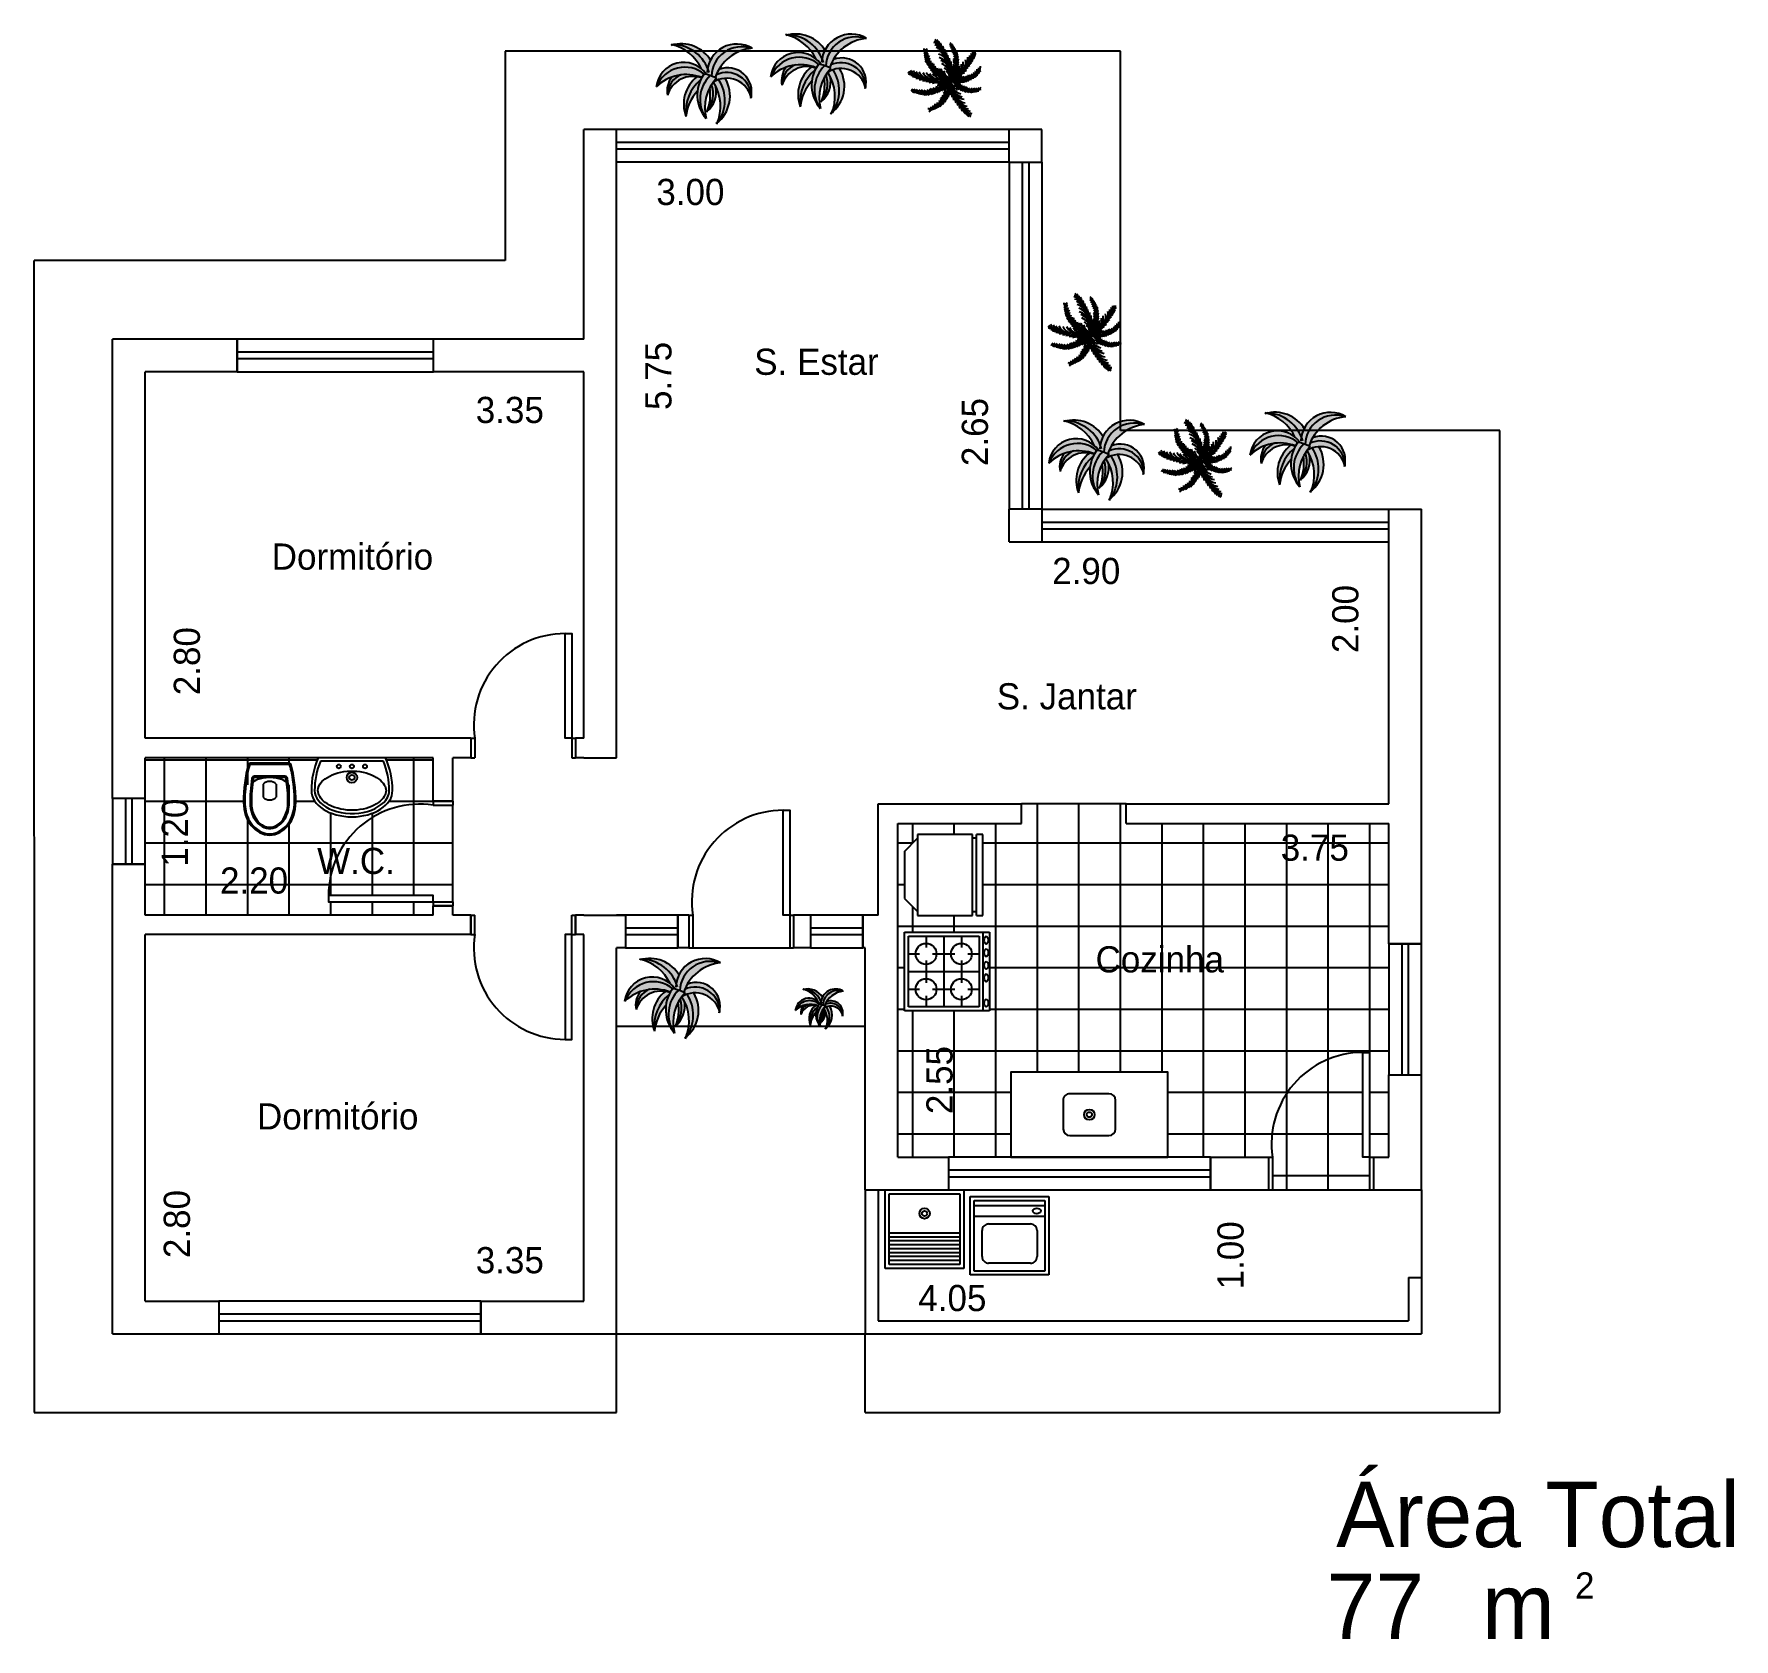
# Model space of a CAD drawing. Extents: x 0 to 13, y -1.7 to 10.5.
import ezdxf

# ---------------------------------------------------------------- set-up
doc = ezdxf.new("R2010")
doc.units = 0
doc.layers.get('0').update_dxf_attribs({"linetype": 'CONTINUOUS'})
doc.layers.get('DEFPOINTS').update_dxf_attribs({"linetype": 'CONTINUOUS'})
for name, color, linetype in [('ARQ3', 3, 'CONTINUOUS'), ('BLOCO', 7, 'CONTINUOUS'), ('BLOCOS', 7, 'CONTINUOUS'), ('HACHURA', 1, 'CONTINUOUS'), ('P_LMCT', 8, 'CONTINUOUS'), ('VEGETACAO', 3, 'CONTINUOUS')]:
    doc.layers.add(name, color=color, linetype=linetype)
doc.styles.add('PADRÃO', font='', dxfattribs={"height": 0.2})
doc.styles.get('PADRÃO').set_extended_font_data('AvantGarde Bk BT')
doc.dimstyles.new('PADRÃOS', dxfattribs={"dimtxt": 0.15, "dimasz": 0.1, "dimexe": 1.25, "dimexo": 0.625, "dimgap": 0.1, "dimtad": 0, "dimjust": 1, "dimzin": 1, "dimdsep": 46, "dimtxsty": 'PADRÃO', "dimcen": 2.5, "dimse1": 1, "dimse2": 1, "dimsd1": 1, "dimsd2": 1, "dimclrt": 1, "dimadec": 0, "dimazin": 0, "dimtfac": 1, "dimtdec": 4, "dimtmove": 0, "dimatfit": 3, "dimfxl": 1, "dimtolj": 1, "dimtzin": 0, "dimarcsym": 0})
pattern_1 = [(0, (-139.0197378972952, -142.9692626792651), (0, 0.3175), []), (90, (-139.0197378972952, -142.9692626792651), (-0.3175, 1.944062586693024e-17), [])]

msp = doc.modelspace()

# ---------------------------------------------------------------- blocks, each defined once
blk = doc.blocks.new('J15')
at = {"layer": 'BLOCO'}
for p, q in [((1.5, 0.25), (0, 0.25)), ((0, 0.25), (0, 0)), ((1.5, 0.1500000000000057), (0, 0.1500000000000057)), ((1.5, 0), (1.5, 0.25)), ((0, 0.09999999999999432), (1.5, 0.09999999999999432)), ((0, 0), (1.5, 0))]:
    blk.add_line(p, q, dxfattribs=at)
blk = doc.blocks.new('J2')
at = {"layer": 'BLOCO'}
for p, q in [((0, 0.25), (0, 0)), ((2, 0.25), (0, 0.25)), ((2, 0.1500000000000057), (0, 0.1500000000000057)), ((2, 0), (2, 0.25)), ((0, 0.09999999999999432), (2, 0.09999999999999432)), ((0, 0), (2, 0))]:
    blk.add_line(p, q, dxfattribs=at)
blk = doc.blocks.new('J1')
at = {"layer": 'BLOCO'}
for p, q in [((0, 0.25), (0, 0)), ((1, 0.25), (0, 0.25)), ((1, 0.1500000000000057), (0, 0.1500000000000057)), ((1, 0), (1, 0.25)), ((0, 0.09999999999999432), (1, 0.09999999999999432)), ((0, 0), (1, 0))]:
    blk.add_line(p, q, dxfattribs=at)
blk = doc.blocks.new('J50')
at = {"layer": 'BLOCO'}
for p, q in [((0, 0.25), (0, 0)), ((0.5, 0.25), (0, 0.25)), ((0.5, 0.1500000000000057), (0, 0.1500000000000057)), ((0.5, 0), (0.5, 0.25)), ((0, 0.09999999999999432), (0.5, 0.09999999999999432)), ((0, 0), (0.5, 0))]:
    blk.add_line(p, q, dxfattribs=at)
blk = doc.blocks.new('J40')
at = {"layer": 'BLOCO'}
for p, q in [((0, 0.25), (0, 0)), ((0.4000000000000057, 0.25), (0, 0.25)), ((0.4000000000000057, 0.1500000000000057), (0, 0.1500000000000057)), ((0.4000000000000057, 0), (0.4000000000000057, 0.25)), ((0, 0.09999999999999432), (0.4000000000000057, 0.09999999999999432)), ((0, 0), (0.4000000000000057, 0))]:
    blk.add_line(p, q, dxfattribs=at)
blk = doc.blocks.new('P80D25')
at = {"layer": 'BLOCO', "ltscale": 0.015}
for p, q in [((0, 0.2499999999999716), (0, 0)), ((0, 0.25), (0.03000000000000114, 0.25)), ((0.03000000000000114, 0.2499999999999716), (0.03000000000000114, 0)), ((0.7700000000000102, 0.2499999999999716), (0.7700000000000102, -2.842170943040401e-14)), ((0.7700000000000102, 0.2499999999999716), (0.8000000000000114, 0.2499999999999716)), ((0.8000000000000114, 0.2499999999999716), (0.8000000000000114, -2.842170943040401e-14)), ((0, 0), (0.8000000000000114, -2.842170943040401e-14))]:
    blk.add_line(p, q, dxfattribs=at)
at = {"layer": 'BLOCO'}
blk.add_lwpolyline([(0.7700000000000102, 0.2499999999999716), (0.7199999999999989, 0.2499999999999716), (0.7199999999999989, 1.049999999999983), (0.7700000000000102, 1.049999999999983)], close=True, dxfattribs=at)
at = {"layer": 'BLOCO', "ltscale": 0.015}
blk.add_arc((0.7199999999999989, 0.3524374999999793), 0.6975625000000036, 89.99999999999959, 188.444460412286, dxfattribs=at)
blk = doc.blocks.new('P80D15')
at = {"layer": 'BLOCO', "ltscale": 0.015}
for p, q in [((0, 0.1500000000000057), (0, 0)), ((0, 0.1500000000000341), (0.03000000000000114, 0.1500000000000341)), ((0.03000000000000114, 0.1500000000000057), (0.03000000000000114, 0)), ((0.7700000000000102, 0.1500000000000057), (0.7700000000000102, 0)), ((0.7700000000000102, 0.1500000000000057), (0.8000000000000114, 0.1500000000000057)), ((0.8000000000000114, 0.1500000000000057), (0.8000000000000114, 0)), ((0, 2.842170943040401e-14), (0.03000000000000114, 0)), ((0.7699999999999818, 0), (0.8000000000000114, 0))]:
    blk.add_line(p, q, dxfattribs=at)
at = {"layer": 'BLOCO'}
blk.add_lwpolyline([(0.7700000000000102, 0.1500000000000057), (0.7199999999999989, 0.1500000000000057), (0.7199999999999989, 0.950000000000017), (0.7700000000000102, 0.950000000000017)], close=True, dxfattribs=at)
at = {"layer": 'BLOCO', "ltscale": 0.015}
blk.add_arc((0.7199999999999989, 0.2524375000000134), 0.6975625000000036, 89.99999999999959, 188.444460412286, dxfattribs=at)
blk = doc.blocks.new('P80E15')
at = {"layer": 'BLOCO', "ltscale": 0.015}
for p, q in [((0.03000000000000114, 0.1500000000000057), (0, 0.1500000000000057)), ((0, 0.1500000000000057), (0, 0)), ((0.03000000000000114, 0.1500000000000057), (0.03000000000000114, 0)), ((0.8000000000000114, 0.1500000000000341), (0.7700000000000102, 0.1500000000000341)), ((0.7700000000000102, 0.1500000000000057), (0.7700000000000102, 0)), ((0.8000000000000114, 0.1500000000000057), (0.8000000000000114, 0)), ((0.03000000000000114, 2.842170943040401e-14), (0, 0)), ((0.8000000000000114, 2.842170943040401e-14), (0.7700000000000102, 5.684341886080801e-14))]:
    blk.add_line(p, q, dxfattribs=at)
at = {"layer": 'BLOCO'}
blk.add_lwpolyline([(0.03000000000000114, 0.1500000000000057), (0.0800000000000125, 0.1500000000000057), (0.0800000000000125, 0.950000000000017), (0.03000000000000114, 0.950000000000017)], close=True, dxfattribs=at)
at = {"layer": 'BLOCO', "ltscale": 0.015}
blk.add_arc((0.0800000000000125, 0.2524375000000134), 0.6975625000000036, 351.555539587714, 90.00000000000041, dxfattribs=at)
blk = doc.blocks.new('*D13')
at = {"layer": 'DEFPOINTS', "color": 0, "linetype": 'ByBlock', "ltscale": 0.015}
for p in [(139.8697378972952, 150.9192626792651), (143.2197378972952, 150.9192626792651), (139.8697378972952, 150.6261548282356)]:
    blk.add_point(p, dxfattribs=at)
at = {"color": 1, "linetype": 'ByBlock', "ltscale": 0.015, "insert": (142.65490273246, 150.6261548282356), "char_height": 0.2, "attachment_point": 5, "style": 'PADRÃO'}
blk.add_mtext('\\A1;3.35', dxfattribs=at)
blk = doc.blocks.new('*D14')
at = {"layer": 'DEFPOINTS', "color": 0, "linetype": 'ByBlock', "ltscale": 0.015}
for p in [(139.8697378972952, 150.9192626792651), (140.1889025210596, 150.9192626792651), (139.8697378972952, 148.1192626792651)]:
    blk.add_point(p, dxfattribs=at)
at = {"color": 1, "linetype": 'ByBlock', "ltscale": 0.015, "insert": (140.1889025210596, 148.7083423495947), "char_height": 0.2, "attachment_point": 5, "rotation": 90, "style": 'PADRÃO'}
blk.add_mtext('\\A1;2.80', dxfattribs=at)
blk = doc.blocks.new('*D15')
at = {"layer": 'DEFPOINTS', "color": 0, "linetype": 'ByBlock', "ltscale": 0.015}
for p in [(139.8697378972952, 147.9692626792651), (142.0697378972952, 147.9692626792651), (142.0697378972952, 147.0311758329916)]:
    blk.add_point(p, dxfattribs=at)
at = {"color": 1, "linetype": 'ByBlock', "ltscale": 0.015, "insert": (140.7010967172598, 147.0311758329916), "char_height": 0.2, "attachment_point": 5, "style": 'PADRÃO'}
blk.add_mtext('\\A1;2.20', dxfattribs=at)
blk = doc.blocks.new('*D16')
at = {"layer": 'DEFPOINTS', "color": 0, "linetype": 'ByBlock', "ltscale": 0.015}
for p in [(139.8697378972952, 146.6192626792651), (140.1123151674683, 146.6192626792651), (139.8697378972952, 143.8192626792651)]:
    blk.add_point(p, dxfattribs=at)
at = {"color": 1, "linetype": 'ByBlock', "ltscale": 0.015, "insert": (140.1123151674683, 144.4083423495948), "char_height": 0.2, "attachment_point": 5, "rotation": 90, "style": 'PADRÃO'}
blk.add_mtext('\\A1;2.80', dxfattribs=at)
blk = doc.blocks.new('*D17')
at = {"layer": 'DEFPOINTS', "color": 0, "linetype": 'ByBlock', "ltscale": 0.015}
for p in [(139.8697378972952, 144.1308972294264), (139.8697378972952, 143.8192626792651), (143.2197378972952, 143.8192626792651)]:
    blk.add_point(p, dxfattribs=at)
at = {"color": 1, "linetype": 'ByBlock', "ltscale": 0.015, "insert": (142.65490273246, 144.1308972294264), "char_height": 0.2, "attachment_point": 5, "style": 'PADRÃO'}
blk.add_mtext('\\A1;3.35', dxfattribs=at)
blk = doc.blocks.new('*D18')
at = {"layer": 'DEFPOINTS', "color": 0, "linetype": 'ByBlock', "ltscale": 0.015}
for p in [(145.6197378972952, 147.4692626792651), (149.3697378972952, 147.4692626792651), (145.6197378972952, 147.282241283946)]:
    blk.add_point(p, dxfattribs=at)
at = {"color": 1, "linetype": 'ByBlock', "ltscale": 0.015, "insert": (148.80490273246, 147.282241283946), "char_height": 0.2, "attachment_point": 5, "style": 'PADRÃO'}
blk.add_mtext('\\A1;3.75', dxfattribs=at)
blk = doc.blocks.new('*D19')
at = {"layer": 'DEFPOINTS', "color": 0, "linetype": 'ByBlock', "ltscale": 0.015}
for p in [(145.6197378972952, 147.4692626792651), (145.9390718474956, 147.4692626792651), (145.6197378972952, 144.919262679265)]:
    blk.add_point(p, dxfattribs=at)
at = {"color": 1, "linetype": 'ByBlock', "ltscale": 0.015, "insert": (145.9390718474956, 145.5084797122321), "char_height": 0.2, "attachment_point": 5, "rotation": 90, "style": 'PADRÃO'}
blk.add_mtext('\\A1;2.55', dxfattribs=at)
blk = doc.blocks.new('*D20')
at = {"layer": 'DEFPOINTS', "color": 0, "linetype": 'ByBlock', "ltscale": 0.015}
for p in [(143.4697378972952, 152.5192626792651), (146.4697378972952, 152.5192626792651), (146.4697378972952, 152.2914288766136)]:
    blk.add_point(p, dxfattribs=at)
at = {"color": 1, "linetype": 'ByBlock', "ltscale": 0.015, "insert": (144.034435699493, 152.2914288766136), "char_height": 0.2, "attachment_point": 5, "style": 'PADRÃO'}
blk.add_mtext('\\A1;3.00', dxfattribs=at)
blk = doc.blocks.new('*D21')
at = {"layer": 'DEFPOINTS', "color": 0, "linetype": 'ByBlock', "ltscale": 0.015}
for p in [(146.2092145125514, 152.5192626792651), (146.4697378972952, 152.5192626792651), (146.4697378972951, 149.8692626792651)]:
    blk.add_point(p, dxfattribs=at)
at = {"color": 1, "linetype": 'ByBlock', "ltscale": 0.015, "insert": (146.2092145125514, 150.4584797122321), "char_height": 0.2, "attachment_point": 5, "rotation": 90, "style": 'PADRÃO'}
blk.add_mtext('\\A1;2.65', dxfattribs=at)
blk = doc.blocks.new('*D22')
at = {"layer": 'DEFPOINTS', "color": 0, "linetype": 'ByBlock', "ltscale": 0.015}
for p in [(146.4697378972951, 149.6192626792651), (149.3697378972952, 149.619262679265), (149.3697378972952, 149.3962314665748)]:
    blk.add_point(p, dxfattribs=at)
at = {"color": 1, "linetype": 'ByBlock', "ltscale": 0.015, "insert": (147.0588175676248, 149.3962314665748), "char_height": 0.2, "attachment_point": 5, "style": 'PADRÃO'}
blk.add_mtext('\\A1;2.90', dxfattribs=at)
blk = doc.blocks.new('*D23')
at = {"layer": 'DEFPOINTS', "color": 0, "linetype": 'ByBlock', "ltscale": 0.015}
for p in [(149.3697378972952, 149.619262679265), (149.0393933689688, 147.6192626792651), (149.3697378972952, 147.6192626792651)]:
    blk.add_point(p, dxfattribs=at)
at = {"color": 1, "linetype": 'ByBlock', "ltscale": 0.015, "insert": (149.0393933689688, 149.0301830089354), "char_height": 0.2, "attachment_point": 5, "rotation": 90, "style": 'PADRÃO'}
blk.add_mtext('\\A1;2.00', dxfattribs=at)
blk = doc.blocks.new('*D24')
at = {"layer": 'DEFPOINTS', "color": 0, "linetype": 'ByBlock', "ltscale": 0.015}
for p in [(143.4697378972952, 152.5192626792651), (143.5381973767931, 146.7692626792651), (143.7915317804113, 146.7692626792651)]:
    blk.add_point(p, dxfattribs=at)
at = {"color": 1, "linetype": 'ByBlock', "ltscale": 0.015, "insert": (143.7915317804113, 150.8873598465112), "char_height": 0.2, "attachment_point": 5, "rotation": 90, "style": 'PADRÃO'}
blk.add_mtext('\\A1;5.75', dxfattribs=at)
blk = doc.blocks.new('VASOSAN')
at = {"layer": 'BLOCOS'}
for p, q in [((-0.04999870165021036, 0.1999637913173729), (-0.04999870165021036, 0.300036208682684)), ((0.05000129834978395, 0.2000000000000171), (0.05000129834978395, 0.3000000000000398)), ((-0.1156907586723577, 0.1400000000000148), (0.1156608751354042, 0.1400000000000148)), ((-0.1156899891503542, 0.1500000000000057), (0.1156563640565906, 0.1500000000000057)), ((-0.1449592708755176, 0.04000000000002046), (0.1449618675667352, 0.04000000000002046)), ((-0.144958964094414, 0.05000000000001137), (0.144958964094414, 0.05000000000001137))]:
    blk.add_line(p, q, dxfattribs=at)
for centre, radius, start, end in [((-1.681254687468936e-05, 0.2500000000000284), 0.07072348561596478, 44.98962509969003, 134.9688828081831), ((-0.1156907586724003, 0.1599999999999966), 0.02, 189.3867869031125, 270.0000000001221), ((-0.1156899891503826, 0.1599999999999113), 0.01, 189.3843767903272, 270.0000000002443), ((-1.681254687468936e-05, 0.2500000000000284), 0.07072348561596478, 225.0311171918169, 315.01037490031), ((0.1156563640566048, 0.1599999999999397), 0.01, 269.9999999999185, 350.5758748885445), ((0.1156608751354185, 0.1600000000000534), 0.02, 269.9999999999593, 350.5771305827586), ((-0.1449592708755176, 0.06000000000784667), 0.02, 195.5363314444965, 269.9999999879495), ((-0.1449589640944282, 0.0600000000000307), 0.01, 195.5346797106506, 270), ((0.1449589640941156, 0.06000000000059913), 0.01, 270.0000000017912, 344.483103753554), ((0.1449618675666784, 0.06000000000008754), 0.02, 270.0000000001221, 344.463668535786)]:
    blk.add_arc(centre, radius, start, end, dxfattribs=at)
for centre, major_axis, ratio, start_param, end_param in [((1.298349786793551e-06, 0.3400000000000034), (0, 0.25), 0.8000000000000114, 4.71238898038469, 7.853981633974483), ((1.298349786793551e-06, 0.3400000000000034), (0, 0.5), 0.4000000000000057, 1.570796326794897, 2.178171401941273), ((1.298349786793551e-06, 0.3400000000000034), (0, 0.5), 0.4000000000000057, 4.10501390519934, 4.71238898038469), ((3.162615456631102e-06, 0.2000000000000171), (-0.1315416254084454, 0), 0.380107846735427, 0, 3.141592653589793)]:
    blk.add_ellipse(centre, major_axis=major_axis, ratio=ratio, start_param=start_param, end_param=end_param, dxfattribs=at)
for points, knots in [([(0.1900012983497845, 0.3400000000000034), (0.1900012983497845, 0.3848761319792686), (0.1797393390216371, 0.4296688513161939), (0.1275724019719462, 0.5345347987748141), (0.06728061332151469, 0.5774883381547511), (-0.05557463358574921, 0.5822833263597715), (-0.1176873313140447, 0.5442092108278018), (-0.1772271428546759, 0.4396819034496957), (-0.1899987016502109, 0.3899119131999385), (-0.1899987016502109, 0.3400000000000034)], [4.71238898038469, 4.71238898038469, 4.71238898038469, 4.71238898038469, 5.268704666077937, 5.268704666077937, 6.251971787216637, 6.251971787216637, 7.235238908355337, 7.235238908355337, 7.853981633974483, 7.853981633974483, 7.853981633974483, 7.853981633974483]), ([(0.1500012983497925, 0.3400000000000034), (0.1500012983497925, 0.3788440209133057), (0.1410350669412708, 0.4175642631073231), (0.09785548235792874, 0.5046356523495774), (0.05186252916044509, 0.5365242863162791), (-0.035906470330346, 0.5428969122828846), (-0.08268716521656927, 0.5186239494114204), (-0.136675398657502, 0.4336095243094746), (-0.1499987016502189, 0.3869668551708401), (-0.1499987016502189, 0.3400000000000034)], [4.71238898038469, 4.71238898038469, 4.71238898038469, 4.71238898038469, 5.267303564860582, 5.267303564860582, 6.225165062483076, 6.225165062483076, 7.18302656010557, 7.18302656010557, 7.853981633974483, 7.853981633974483, 7.853981633974483, 7.853981633974483]), ([(0.1400012983497874, 0.3400000000000034), (0.1400012983497874, 0.3772837390730786), (0.1313244408788421, 0.4146147677288923), (0.08614040026922964, 0.5057958350239744), (0.03502463044166859, 0.5349710805647021), (-0.04931088296146413, 0.5246485128546965), (-0.08846614740087944, 0.4978919085569657), (-0.1301770436703151, 0.4186244413023701), (-0.139998701650228, 0.3793231752999873), (-0.139998701650228, 0.3400000000000034)], [4.71238898038469, 4.71238898038469, 4.71238898038469, 4.71238898038469, 5.266984672173268, 5.266984672173268, 6.376176055750425, 6.376176055750425, 7.268653195712185, 7.268653195712185, 7.853981633974483, 7.853981633974483, 7.853981633974483, 7.853981633974483]), ([(-0.1899987016502109, 0.3400000000000034), (-0.1899987016502109, 0.2628456380244302), (-0.1826597402104682, 0.1857481592563204), (-0.1646350625580055, 0.0962993025843275), (-0.1598779088782436, 0.07633152029333701), (-0.1545936493339752, 0.05732178411361133)], [1.570796326794897, 1.570796326794897, 1.570796326794897, 1.570796326794897, 2.037455774227855, 2.037455774227855, 2.178171373096618, 2.178171373096618, 2.178171373096618, 2.178171373096618]), ([(0.1255213970934932, 0.158362586435743), (0.1304959230626253, 0.1883329397418549), (0.1342856674288981, 0.2197754344096836), (0.1388984311594896, 0.280892952358073), (0.1400012983497874, 0.3104504303007616), (0.1400012983497874, 0.3400000000000034)], [4.319424209334854, 4.319424209334854, 4.319424209334854, 4.319424209334854, 4.526146784234752, 4.526146784234752, 4.71238898038469, 4.71238898038469, 4.71238898038469, 4.71238898038469]), ([(0.1353910129756457, 0.1567256052765629), (0.1406375926198677, 0.1883393074453181), (0.1445703338030171, 0.2215366219332111), (0.1489940345178695, 0.2833246268364178), (0.1500012983497925, 0.3116621455754114), (0.1500012983497925, 0.3400000000000034)], [4.319414935773391, 4.319414935773391, 4.319414935773391, 4.319414935773391, 4.53527739023095, 4.53527739023095, 4.71238898038469, 4.71238898038469, 4.71238898038469, 4.71238898038469]), ([(0.1545944801337669, 0.0573247746568768), (0.1714080019636555, 0.1178830224408784), (0.1827947395838834, 0.188231392050767), (0.1891612343353728, 0.2873542333339003), (0.1900012983497845, 0.3136769834079587), (0.1900012983497845, 0.3400000000000034)], [4.105016649121983, 4.105016649121983, 4.105016649121983, 4.105016649121983, 4.553177186481221, 4.553177186481221, 4.71238898038469, 4.71238898038469, 4.71238898038469, 4.71238898038469])]:
    blk.add_open_spline(points, degree=3, knots=knots, dxfattribs=at)
for points in [[(-0.1499987016502189, 0.3400000000000034), (-0.1499987016502189, 0.2771333061211863), (-0.1449377691834997, 0.2142947379843179), (-0.1354229546785177, 0.1567380311504962)], [(-0.1399987016502138, 0.3400000000000034), (-0.1399987016502138, 0.2776703725988909), (-0.1349701841103865, 0.2153313553609451), (-0.1255561557510418, 0.1583694305881238)]]:
    blk.add_open_spline(points, degree=3, dxfattribs=at)
blk = doc.blocks.new('LAVAT')
at = {"layer": 'BLOCOS'}
for p, q in [((-0.2573623180961135, 0), (0.2573623180960993, 0)), ((-0.2410322495695425, 0.02500000000000568), (0.2410322495695283, 0.02500000000000568))]:
    blk.add_line(p, q, dxfattribs=at)
for centre, radius in [((-2.842170943040401e-14, 0.1500000000000057), 0.04), ((-2.842170943040401e-14, 0.1500000000000057), 0.02), ((-0.09999999999999432, 0.06499999999999773), 0.015), ((0, 0.06499999999999773), 0.015), ((0.09999999999999432, 0.06499999999999773), 0.015)]:
    blk.add_circle(centre, radius, dxfattribs=at)
for centre, radius, start, end in [((0.3099999999999739, 0.25), 0.6200000000000045, 180, 203.779994731564), ((0.3099999999999739, 0.25), 0.5951987399818819, 180.0000000000055, 202.2113997706397), ((-0.3099999999999739, 0.25), 0.5951987399818819, 337.7886002293573, 359.9999999999946), ((-0.3099999999999739, 0.25), 0.6200000000000045, 336.2200052684331, 7.016477563892661e-15)]:
    blk.add_arc(centre, radius, start, end, dxfattribs=at)
blk.add_ellipse((-2.842170943040401e-14, 0.25), major_axis=(0.3100000000000023, 0), ratio=0.645161290322576, start_param=0, end_param=3.141592653589793, dxfattribs=at)
for points, knots in [([(0.2849999999999824, 0.2500000000000284), (0.2849999999999682, 0.300317964642403), (0.2452497040517159, 0.3541887687748044), (0.1008916727811169, 0.4227595909021034), (3.167234224576987e-05, 0.4339558931305021), (-0.1743068501371283, 0.3989778962069579), (-0.2442601782461509, 0.3532994974840165), (-0.2803506487652356, 0.2860131679577762), (-0.2851229441039038, 0.2679846562883483), (-0.285198739981908, 0.2499999999999716)], [0, 0, 0, 0, 0.9361481793933827, 0.9361481793933827, 1.872296358786765, 1.872296358786765, 2.808444538180148, 2.808444538180148, 3.13938546545754, 3.13938546545754, 3.13938546545754, 3.13938546545754]), ([(0.2599999999999625, 0.2500000000000284), (0.2599999999999625, 0.2784978981889878), (0.242078010852012, 0.3126567214920613), (0.1643569005752425, 0.3704649949829673), (0.1030052039381815, 0.3920693254798095), (-0.02877373062847255, 0.4037223597623836), (-0.0976825814684048, 0.3936467971219031), (-0.2034406750199054, 0.3477822861136133), (-0.2396263539294523, 0.3143366745038918), (-0.2661732608932681, 0.2526194074667387), (-0.2627272874450739, 0.2240541362115209), (-0.2158391141528142, 0.162032776211305), (-0.168127663237712, 0.1314918993692231), (-0.04805875393354597, 0.09792981637818343), (0.02266607553652022, 0.095757041570522), (0.1477154277714732, 0.1225128520000851), (0.2007272141554637, 0.1503951910720218), (0.2508407150234859, 0.2045307616155014), (0.2599999999999767, 0.2286312563089723), (0.2599999999999625, 0.2500000000000284)], [0, 0, 0, 0, 0.718091798041799, 0.718091798041799, 1.436183596083598, 1.436183596083598, 2.154275394125397, 2.154275394125397, 2.872367192167196, 2.872367192167196, 3.590458990208995, 3.590458990208995, 4.308550788250794, 4.308550788250794, 5.026642586292593, 5.026642586292593, 5.744734384334392, 5.744734384334392, 6.283185307179586, 6.283185307179586, 6.283185307179586, 6.283185307179586])]:
    blk.add_open_spline(points, degree=3, knots=knots, dxfattribs=at)
blk = doc.blocks.new('FOGÃO4B')
at = {"layer": 'BLOCOS'}
for p, q in [((-0.2999999999999972, 0.700000000000017), (0.2999999999999972, 0.700000000000017)), ((-0.2999999999999972, 0.05000000000001137), (-0.2999999999999829, 0.700000000000017)), ((-0.2999999999999972, 0.6500000000000057), (0.2999999999999972, 0.6500000000000057)), ((0.2999999999999972, 0.700000000000017), (0.2999999999999972, 0.05000000000001137)), ((-0.2700000000000244, 0.620000000000033), (0.2700000000000102, 0.620000000000033)), ((-0.2699999999999818, 0.0800000000000125), (-0.2700000000000244, 0.620000000000033)), ((-0.1350000000000051, 0.5350000000000534), (-0.1350000000000193, 0.620000000000033)), ((2.842170943040401e-14, 0.0800000000000125), (-1.4210854715202e-14, 0.620000000000033)), ((0.1350000000000051, 0.5350000000000534), (0.1349999999999909, 0.620000000000033)), ((0.2700000000000102, 0.620000000000033), (0.269999999999996, 0.07999999999995566)), ((-0.2700000000000244, 0.4850000000000421), (-0.1850000000000023, 0.4850000000000421)), ((-0.1349999999999909, 0.2650000000000716), (-0.1350000000000051, 0.4350000000000307)), ((-0.08500000000000796, 0.4850000000000421), (0.08500000000000796, 0.4850000000000421)), ((0.1350000000000051, 0.2650000000000716), (0.1350000000000051, 0.4350000000000307)), ((0.1850000000000023, 0.4850000000000421), (0.2700000000000102, 0.4850000000000421)), ((-0.2700000000000244, 0.3500000000000512), (0.2700000000000102, 0.3500000000000512)), ((-0.2700000000000244, 0.2150000000000603), (-0.1850000000000023, 0.2150000000000603)), ((-0.1349999999999767, 0.0800000000000125), (-0.1349999999999767, 0.1650000000000489)), ((-0.08500000000000796, 0.2150000000000603), (0.08500000000000796, 0.2150000000000603)), ((0.1350000000000335, 0.0800000000000125), (0.1350000000000193, 0.1650000000000489)), ((0.1850000000000023, 0.2150000000000603), (0.2700000000000102, 0.2150000000000603)), ((0.2999999999999972, 0.05000000000001137), (-0.2999999999999972, 0.05000000000001137)), ((0.269999999999996, 0.07999999999995566), (-0.2699999999999818, 0.0800000000000125))]:
    blk.add_line(p, q, dxfattribs=at)
for centre in [(-0.1350000000000051, 0.4850000000000421), (0.1350000000000051, 0.4850000000000421), (-0.1350000000000051, 0.2150000000000603), (0.1350000000000051, 0.2150000000000603)]:
    blk.add_circle(centre, 0.08, dxfattribs=at)
for centre in [(-0.2399999999999949, 0.6750000000000114), (-0.1439999999999912, 0.6750000000000114), (-0.04800000000000182, 0.6750000000000114), (0.04800000000000182, 0.6750000000000114), (0.2400000000000091, 0.6750000000000114)]:
    blk.add_ellipse(centre, major_axis=(-0.03000000000000114, 0), ratio=0.499999999999981, dxfattribs=at)
blk = doc.blocks.new('PIA')
at = {"layer": 'BLOCOS'}
blk.add_lwpolyline([(-0.6000000000000085, 0), (0.5999999999999943, 0), (0.5999999999999943, 0.6500000000000057), (-0.6000000000000085, 0.6500000000000057)], close=True, dxfattribs=at)
blk.add_lwpolyline([(-0.1500000000000199, 0.1649999999999352), (0.1500000000000057, 0.1649999999999636, 0.414213562373095), (0.2000000000000028, 0.214999999999975), (0.2000000000000028, 0.4349999999999454, 0.414213562373095), (0.1500000000000057, 0.4849999999999568), (-0.1500000000000057, 0.4849999999999852, 0.4142135623731188), (-0.2000000000000028, 0.4349999999999739), (-0.2000000000000171, 0.2149999999999466, 0.4142135623730711)], format="xyb", close=True, dxfattribs=at)
for radius in [0.04, 0.02]:
    blk.add_circle((0, 0.3249999999999886), radius, dxfattribs=at)
blk = doc.blocks.new('GELAD')
at = {"layer": 'BLOCOS'}
for p, q in [((0.3100000000000023, 0.6499999999999773), (-0.3100000000000023, 0.6499999999999773)), ((-0.3100000000000023, 0.6499999999999773), (-0.3100000000000023, 0.5999999999999659)), ((0.3100000000000165, 0.5999999999999659), (0.3100000000000023, 0.6499999999999773)), ((0.3100000000000023, 0.5999999999999659), (-0.3100000000000023, 0.5999999999999659)), ((0.3100000000000023, 0.5699999999999648), (-0.3100000000000023, 0.5699999999999648)), ((-0.3100000000000023, 0.5699999999999648), (-0.3100000000000023, 0.1499999999999773)), ((-0.2800000000000011, 0.5999999999999659), (-0.2799999999999869, 0.5699999999999932)), ((0.2800000000000153, 0.5699999999999932), (0.2800000000000011, 0.5999999999999659)), ((0.3100000000000023, 0.1499999999999773), (0.3100000000000165, 0.5699999999999648)), ((-0.3100000000000023, 0.1499999999999773), (0.3100000000000023, 0.1499999999999773)), ((-0.1800000000000068, 0.05000000000001137), (-0.2800000000000011, 0.1500000000000057)), ((0.1800000000000068, 0.04999999999998295), (0.2800000000000011, 0.1499999999999773)), ((-0.1800000000000068, 0.05000000000001137), (0.1800000000000068, 0.04999999999998295))]:
    blk.add_line(p, q, dxfattribs=at)
blk = doc.blocks.new('TANQUE')
at = {"layer": 'BLOCOS'}
for p, q in [((-0.2999999999999972, 0.5999999999999943), (0.2999999999999972, 0.5999999999999943)), ((-0.2999999999999972, 0), (-0.2999999999999972, 0.5999999999999943)), ((-0.2700000000000244, 0.5700000000000216), (0.2700000000000102, 0.5700000000000216)), ((-0.2699999999999818, 0.03000000000000114), (-0.2700000000000244, 0.5700000000000216)), ((-0.2700000000000244, 0.5400000000000205), (0.2700000000000102, 0.5400000000000205)), ((0.2700000000000102, 0.5700000000000216), (0.269999999999996, 0.02999999999994429)), ((0.2999999999999972, 0.5999999999999943), (0.2999999999999972, 0)), ((-0.2700000000000244, 0.5100000000000193), (0.2700000000000102, 0.5100000000000193)), ((-0.2700000000000244, 0.4800000000000182), (0.2700000000000102, 0.4800000000000182)), ((-0.2700000000000244, 0.4500000000000171), (0.2700000000000102, 0.4500000000000171)), ((-0.2700000000000244, 0.4200000000000159), (0.2700000000000102, 0.4200000000000159)), ((-0.2700000000000244, 0.3900000000000148), (0.2700000000000102, 0.3900000000000148)), ((-0.2700000000000244, 0.3600000000000136), (0.2700000000000102, 0.3600000000000136)), ((-0.2700000000000244, 0.3300000000000125), (0.2700000000000102, 0.3300000000000125)), ((0.2999999999999972, 0), (-0.2999999999999972, 0)), ((0.269999999999996, 0.02999999999994429), (-0.2699999999999818, 0.03000000000000114))]:
    blk.add_line(p, q, dxfattribs=at)
for radius in [0.04, 0.02]:
    blk.add_circle((1.4210854715202e-14, 0.1800000000000068), radius, dxfattribs=at)
blk = doc.blocks.new('MÁQUINA')
at = {"layer": 'BLOCOS'}
for p, q in [((-0.2999999999999972, 0.6500000000000057), (0.2999999999999972, 0.6500000000000057)), ((-0.2999999999999972, 0.05000000000001137), (-0.2999999999999972, 0.6500000000000057)), ((0.2999999999999972, 0.6500000000000057), (0.2999999999999972, 0.05000000000001137)), ((-0.2700000000000244, 0.620000000000033), (0.2700000000000102, 0.620000000000033)), ((-0.2699999999999818, 0.0800000000000125), (-0.2700000000000244, 0.620000000000033)), ((-0.160000000000025, 0.5600000000000023), (0.1600000000000108, 0.5600000000000023)), ((0.2700000000000102, 0.620000000000033), (0.269999999999996, 0.07999999999995566)), ((-0.210000000000008, 0.3100000000000023), (-0.2100000000000222, 0.5099999999999909)), ((0.210000000000008, 0.5099999999999909), (0.2099999999999795, 0.3099999999999739)), ((0.1599999999999824, 0.2599999999999625), (-0.1600000000000108, 0.2599999999999909)), ((0.2700000000000102, 0.1999999999999602), (-0.2699999999999676, 0.2000000000000171)), ((0.2999999999999972, 0.05000000000001137), (-0.2999999999999972, 0.05000000000001137)), ((0.269999999999996, 0.1199999999999477), (-0.2699999999999818, 0.1200000000000045)), ((0.269999999999996, 0.07999999999995566), (-0.2699999999999818, 0.0800000000000125))]:
    blk.add_line(p, q, dxfattribs=at)
for centre, start, end in [((-0.160000000000025, 0.5099999999999909), 90, 180.0000000000045), ((0.1600000000000108, 0.5099999999999909), 359.9999999999985, 90.00000000000375), ((-0.1600000000000108, 0.3100000000000023), 180.0000000000057, 269.9999999999924), ((0.1599999999999824, 0.3099999999999739), 269.999999999994, 359.9999999999981)]:
    blk.add_arc(centre, 0.05, start, end, dxfattribs=at)
blk.add_ellipse((-0.2079155801208259, 0.1609604888554372), major_axis=(-0.03006968374842245, 0), ratio=0.7169811713374736, dxfattribs=at)
blk = doc.blocks.new('DORMI')
at = {"layer": 'HACHURA', "ltscale": 0.015, "style": 'PADRÃO'}
blk.add_text('Dormitório', height=0.2, dxfattribs=at).set_placement((-0.5164404245072092, -0.06614472024716633))
blk = doc.blocks.new('COZINHA')
at = {"layer": 'HACHURA', "ltscale": 0.015, "style": 'PADRÃO'}
blk.add_text('Cozinha', height=0.2, dxfattribs=at).set_placement((-0.6582467478390299, -0.06847717339962855))
blk = doc.blocks.new('WC')
at = {"layer": 'HACHURA', "ltscale": 0.015, "style": 'PADRÃO'}
blk.add_text('W.C.', height=0.2, dxfattribs=at).set_placement((-0.137135439593294, -0.09586776615662984))
blk = doc.blocks.new('ESTAR')
at = {"layer": 'HACHURA', "ltscale": 0.015, "style": 'PADRÃO'}
blk.add_text('S. Estar', height=0.2, dxfattribs=at).set_placement((-0.425116371214699, -0.06847717339962855))
blk = doc.blocks.new('JANTAR')
at = {"layer": 'HACHURA', "ltscale": 0.015, "style": 'PADRÃO'}
blk.add_text('S. Jantar', height=0.2, dxfattribs=at).set_placement((-0.562251810807993, -0.02739128426412663))
blk = doc.blocks.new('*D32')
at = {"layer": 'DEFPOINTS', "color": 0, "linetype": 'ByBlock', "ltscale": 0.015}
for p in [(149.5197378972952, 143.841806499373), (145.4697378972952, 143.669262679265), (149.5197378972952, 143.669262679265)]:
    blk.add_point(p, dxfattribs=at)
at = {"color": 1, "linetype": 'ByBlock', "ltscale": 0.015, "insert": (146.0360153698226, 143.841806499373), "char_height": 0.2, "attachment_point": 5, "style": 'PADRÃO'}
blk.add_mtext('\\A1;4.05', dxfattribs=at)
blk = doc.blocks.new('*D33')
at = {"layer": 'DEFPOINTS', "color": 0, "linetype": 'ByBlock', "ltscale": 0.015}
for p in [(148.1624170710795, 144.669262679265), (149.6197378972952, 144.669262679265), (149.5197378972952, 143.669262679265)]:
    blk.add_point(p, dxfattribs=at)
at = {"color": 1, "linetype": 'ByBlock', "ltscale": 0.015, "insert": (148.1624170710795, 144.169262679265), "char_height": 0.2, "attachment_point": 5, "rotation": 90, "style": 'PADRÃO'}
blk.add_mtext('\\A1;1.00', dxfattribs=at)
blk = doc.blocks.new('*D34')
at = {"layer": 'DEFPOINTS', "color": 0, "linetype": 'ByBlock', "ltscale": 0.015}
for p in [(139.8697378972952, 147.9692626792651), (139.8697378972952, 146.7692626792651), (140.0974226477601, 146.7692626792651)]:
    blk.add_point(p, dxfattribs=at)
at = {"color": 1, "linetype": 'ByBlock', "ltscale": 0.015, "insert": (140.0974226477601, 147.3980401517925), "char_height": 0.2, "attachment_point": 5, "rotation": 90, "style": 'PADRÃO'}
blk.add_mtext('\\A1;1.20', dxfattribs=at)
blk = doc.blocks.new('AV6')
h = blk.add_hatch(color=106)
h.paths.add_polyline_path([(-0.4477262207494102, -0.002977357479164056, -0.005015885189113994), (-0.4430071095957491, 0.001571234720833203, -0.5133489841119385), (-0.07941743163681281, 0.09267264149654864, -0.1754327987513727), (-0.06580748271480275, 0.09347319041236624, -0.02224602427513279), (-0.02619891915779959, 0.07977058834888062, -0.5044055204164368), (0.2788805631737894, 0.2908305209117703, -0.005015885189113238), (0.2854035255212093, 0.2914713510738363, 0.5264817760451141), (-0.05436704756065325, 0.1383661339425259, 0.2880349811308034), (-0.3101081197096622, 0.3198008219183368, 0.009659423688835616), (-0.320025413717703, 0.3175187053075614, -0.2197620253862994), (-0.1005844009765156, 0.1335024212250886, 0.5975188265901428)])
h.paths.add_polyline_path([(0.01129947410176335, 0.08871671725079366, 0.01779875549566773), (0.003340950111317298, 0.06686993572709632, -0.005771755847972775), (0.01310119024084244, 0.06206450261075069, 0.03070272605792723), (-0.01246592019131931, 0.03222166470827048, -0.5068640684722764), (0.2773168502549641, -0.07997010288592854, 0.014458771862742), (0.279264717963482, -0.06953514819496043, 0.525417074889045)])
h = blk.add_hatch(color=74)
h.paths.add_polyline_path([(-0.4430071095957491, 0.00157123472083498, -0.2910664479563843), (-0.09870381697079189, 0.06796168486855692, -0.02267741406652314), (-0.08564128380217717, 0.08846185930976347, -0.09464775667479289), (-0.07941743163681103, 0.09267264149654686, 0.5133489841119404)])
h.paths.add_polyline_path([(0.01310119024084244, 0.06206450261075069, 0.02808643553438512), (-0.0353530120461194, 0.08329104689383193, 0.3532789544329948), (-0.07409543642977923, -0.2351383588201035, 0.01152256814226619), (-0.0660692509506049, -0.2445324016556309, -0.2644526956570309)])
h.paths.add_polyline_path([(0.03157225015408294, 0.1300990432407492, 0.03530786338170577), (0.01129947410176335, 0.08871671725079366, -0.5254170748890629), (0.2792647179634837, -0.06953514819496931, 0.5779188554322637)])
h.paths.add_polyline_path([(-0.3101081197096622, 0.3198008219183368, -0.2880349811308034), (-0.05436704756065325, 0.1383661339425259, -0.07461174001627284), (-0.03281025227724932, 0.2018881922116069, 0.3142277650874031)])
h.paths.add_polyline_path([(0.008441120441522898, -0.0003035516953300288, 0.02835451986657883), (-0.01072662858260109, 0.03332066173140014, 0.002669989533910877), (-0.01246592019131931, 0.03222166470827048, 0.01540278629696386), (-0.02386761726821085, 0.01612171066770252, -0.2465985101233894), (-0.05698273971061951, -0.1859267761364389, -0.002319945651959423), (-0.05811078451608331, -0.1887540531900331, 0.2664182732078214)])
h = blk.add_hatch(color=72)
h.paths.add_polyline_path([(0.2788805631737894, 0.2908305209117703, 0.5044055204164392), (-0.02619891915779959, 0.07977058834887885, -0.01710576080151573), (0.003340950111317298, 0.06686993572709632, -0.2954431459381392)])
h.paths.add_polyline_path([(-0.100463342697978, 0.06485492777521706, 0.0460423526958482), (-0.1362320764680049, 0.07410233474098682, 0.3254542188289034), (-0.2206644792235419, -0.2300390990050332, -0.1625836946443244), (-0.1326522367817606, -0.03509674677196095, -0.09886915251657173)])
h.paths.add_polyline_path([(-0.02386761726821085, 0.01612171066770252, 0.02314959840198321), (-0.03908471182857021, -0.009316015238496789, -0.1378612862604256), (-0.05698273971061951, -0.1859267761364389, 0.2465985101233894)])
h.paths.add_polyline_path([(-0.2628009496225214, 0.08778775476065448, 0.05252716849303114), (-0.3292824344571983, 0.07148484382758014, 0.2146602409661976), (-0.3607664048458874, -0.06578166896504634, -0.01510052644253884), (-0.3568819544292374, -0.05428020704930248, -0.3018974800003647)])
h.paths.add_polyline_path([(0.0795930649418235, 0.06220364691107427, 0.06664809559964605), (0.02942145594594869, 0.05234968200311307, -0.2961183379499516), (0.02898567129415319, -0.268613802588618, 0.3584417827433447)])
h = blk.add_hatch(color=3)
h.paths.add_polyline_path([(0.02942145594594869, 0.05234968200311307, 0.05785054838547905), (-0.01072662858260109, 0.03332066173140191, -0.2401968784679991), (0.02127702633465134, -0.275257413771973, 0.009659423688842822), (0.02898567129415319, -0.268613802588618, 0.2961183379499516)])
h.paths.add_polyline_path([(-0.0353530120461194, 0.08329104689383193, 0.01704073550885152), (-0.06580748271480275, 0.09347319041236624, 0.274640779039426), (-0.08564128380216829, 0.08846185930977413, 0.3360178796638915), (-0.07409543642977923, -0.2351383588201035, -0.3532789544329948)])
h.paths.add_polyline_path([(-0.100463342697978, 0.06485492777521706, -0.003329213817987319), (-0.09870381697079189, 0.06796168486855692, 0.1285805667485186), (-0.2628009496225214, 0.08778775476065448, 0.3018974800003647), (-0.3568819544292374, -0.05428020704930248, -0.4110268145131496)])
at = {"layer": 'P_LMCT'}
for centre, radius, start, end in [((-0.4095308124297272, -0.01206805426523871), 0.3415240086499002, 25.22904349088865, 77.11878529470336), ((-0.2560077650430834, 0.06200965177241358), 0.2634067876503071, 30.16423056151505, 106.8497138269625), ((-0.3266489608485834, 0.02552857422866417), 0.2947367557430113, 16.12929067402955, 87.92821697614123), ((0.1680685120868279, 0.0982993565488659), 0.2260153199373922, 58.72499668889598, 177.7874856882693), ((0.204334131870219, 0.07256405221054685), 0.2306456628237349, 71.21847394613492, 178.2094988768371), ((0.3140812741738976, -0.03395609843892089), 0.3266885950935005, 95.03608516687677, 162.023288148672), ((-0.2374399094967679, -0.02812457180612782), 0.2117845959663957, 35.33029274242877, 173.1806341545671), ((-0.2285377586969091, -0.08328346052009117), 0.2306456628237349, 49.63735095997898, 158.3383030633636), ((0.09790248247398559, -0.04107997835069099), 0.1835809280742821, 344.5826346494872, 111.180872657176), ((-0.2186630231432218, -0.2359054357921782), 0.3266885950935005, 68.45712217841773, 134.5206918426217), ((-0.1925259807870301, -0.03212603555814297), 0.1715737216112178, 142.8513154935549, 191.3124043195296), ((-0.1684526828505355, -0.1243261246043001), 0.2010274134385702, 70.23218774130856, 163.0686171420933), ((-0.2029180760247229, -0.05405359554243994), 0.1539640451733295, 110.8015381994121, 180.4802505111412), ((0.03043412475328822, -0.1359560194215739), 0.2681457342249178, 128.4294722818669, 200.540260375918), ((0.09026786827833888, -0.1920350803017357), 0.312696925472104, 129.4511942927998, 186.0897672340992), ((0.1337089352258332, -0.06571794940902898), 0.2681155198868572, 144.8049533694999, 221.8306089671698), ((0.1424906788519174, -0.09991824733311105), 0.2553312042884119, 134.0735503059124, 213.9975973410611), ((-0.07150674790419487, 0.0742750056553163), 0.02002628077462525, 73.46569946931508, 136.0217163757203), ((0.2430868460926874, -0.1608434104261178), 0.3202832177808504, 135.7047345715896, 195.1470256831927), ((-0.1999163302410061, -0.3582774031827665), 0.4712364393787489, 63.08964373850609, 73.46569946931503), ((-0.2328044344480311, -0.05337216733932948), 0.2201908096485642, 321.1847317669549, 18.39749383509774), ((0.04100420774028279, 0.1044947068951831), 0.09120388833881847, 190.3947197671359, 191.4808419339549), ((0.09130573839185274, -0.1300833337256897), 0.1926433742482472, 12.04435647434404, 122.5933054272241), ((-0.2973669577439217, -0.1523563971169839), 0.3415240086499002, 336.5962758017547, 32.86423259227556), ((-0.1467989732925581, -0.07244322755816768), 0.2634067876503071, 306.8653472694957, 30.74210480920017), ((0.09077094196271851, -0.0827120433242623), 0.1889537884147206, 0.7549306950758502, 114.8716397136205), ((0.01336334783946214, 0.06193154569416137), 0, 306.1792874770122, 0), ((-0.2180113336563565, -0.1077964069767212), 0.2947367557430113, 325.7868441203169, 32.91218246472277), ((0.1151749531637272, -0.2643243310816956), 0.3375849544703569, 137.2327402951221, 174.1709729439916), ((-0.189120232278146, -0.03651088125895718), 0.2008518329579165, 309.5460811114088, 10.38542012299046), ((-0.3622157351109454, -0.06578166896504634), 0.3280274809498151, 336.5687263002873, 9.912089792030708)]:
    blk.add_arc(centre, radius, start, end, dxfattribs=at)
blk = doc.blocks.new('COQUEIRO')
at = {"layer": 'VEGETACAO', "color": 3, "linetype": 'Continuous'}
blk.add_circle((0.04883211018758438, -0.1620300166650743), 0.009534254572329034, dxfattribs=at)
for centre, radius, start, end in [((-0.2990069568350489, 0.3314659357569276), 0.21493089141796, 52.66291008750469, 75.78172621383375), ((-0.2591513023523628, 0.4815757376624283), 0.08918671365068746, 38.10062950818708, 73.55212492303362), ((-0.2841852408159706, 0.5118686947262212), 0.09562156997871912, 18.00467385581992, 51.19332734190737), ((-0.2845083389846348, 0.5128443909520932), 0.1110546992746349, 0.6625682080991496, 37.53141425300961), ((-1.16752276250026, -0.1007026902499213), 1.167642340266159, 3.583450499292923, 33.67936677608967), ((-0.2535404710656817, 0.491646787172666), 0.104953262736619, 349.124998871366, 34.47980781475965), ((-0.267481508665588, 0.4438865068114062), 0.1491116937629963, 349.0828542607415, 34.11358921734301), ((-0.05466535554206153, 0.4696046712768585), 0.08940871770666214, 12.93374384380474, 47.46008499971289), ((-0.2733695923895691, 0.4581182362043172), 0.1255305275127082, 185.1349449317238, 217.5258819229385), ((-0.2090492703468154, 0.4481160352073097), 0.1925444628439385, 198.1279775351032, 215.9464254303055), ((-0.3182494759586714, 0.363798804703432), 0.07124259762314304, 188.0674511061146, 242.1386086072296), ((-0.2570885673430521, 0.3706522808682955), 0.1347436418050492, 200.7566864671472, 234.9527688597792), ((0.09396941381100454, 0.46349413918119), 0.4761165622014739, 182.966775972904, 259.2215796418998), ((-0.2726651966444447, 0.3274317066536163), 0.1106142315154136, 198.0801233043018, 245.3084039846302), ((-0.2036422080903204, 0.3552183802575293), 0.1931889147106846, 207.8104090483278, 244.987966954056), ((-0.2150305028241402, 0.363383082283061), 0.1597586911227131, 147.451125019892, 171.1194915065101), ((-0.2354688073144171, 0.3333367512801892), 0.131203275473266, 143.0350989563252, 174.9902108447292), ((-0.2303098885485522, 0.3087805046796781), 0.1195382632464815, 146.9211398537625, 187.0150522419626), ((-0.2042107190234628, 0.2768539776250059), 0.1299784613276565, 151.2762811859027, 189.7632268145033), ((-0.1488877831081563, 0.259632549031874), 0.1676804845412055, 166.1343254950545, 195.059947457768), ((-0.2965824267310122, 0.2666994103710643), 0.2457785115588357, 51.48217780651772, 73.93665760124978), ((-0.2629671195492502, 0.2781173833080608), 0.1940433416558446, 39.16249641293076, 73.12992841238737), ((-0.2704439165617156, 0.1703378409720564), 0.2598953285918711, 46.86086910506679, 72.97935821106569), ((-0.2191264160601758, 0.1843921906493868), 0.1850569335288676, 37.83107843026765, 75.04962835430943), ((-0.2631081993468225, 0.02216952869702382), 0.3041429385525204, 46.49379809426626, 70.64562847792507), ((-0.1900017865411368, 0.09216026624525497), 0.1814675983781475, 33.55015798989964, 73.07844098069964), ((-0.2979667905966306, 0.4095030526604866), 0.2038428167275608, 347.9477961351798, 21.00056632835507), ((-0.3323001749898165, 0.3727457305361348), 0.2612791928753549, 347.477097170258, 14.0082110079255), ((-0.32241068946343, 0.3333118774467643), 0.2755903367261464, 343.6235840503575, 11.74846255277715), ((-0.4400875445909289, 0.2768762952542367), 0.4150411928447608, 346.7496829229179, 9.447416817831682), ((-0.4682279090990402, 0.2693042739179639), 0.4662998293500211, 342.5955982758788, 3.647918913014595), ((0.7413426363891791, 1.469901461865295), 1.208478994181311, 231.9860707724936, 234.0506761213819), ((-0.04787651026563644, 0.3612609836722989), 0.1389206009762723, 46.92087029574611, 70.58923678236422), ((-0.31313847706849, 0.2642473531767031), 0.4140144019143251, 318.8187821603565, 35.07358582935218), ((-0.5083838731291319, 0.8691379470596381), 1.015341165448834, 300.1573913755112, 330.253307652308), ((-0.01777931151275958, 0.3516354394559151), 0.1140898047593618, 43.05015095752705, 75.00526284593107), ((-0.0081541657062143, 0.332053750710319), 0.1039463158665057, 31.02530956029359, 71.11922194849373), ((-0.05868593797712229, 0.4574007406790663), 0.1091569804458332, 0.5144798793177185, 32.90541687053246), ((-0.00892064507671897, 0.2962038976464179), 0.1130247489805709, 28.27713498775289, 66.76408061635362), ((-0.03758059004288405, 0.2547655490435226), 0.1458091169923527, 22.98041434448781, 51.90603630720172), ((-0.1640554108006338, 0.1330907158454586), 0.2651964396362022, 14.28167443512174, 33.70646673226349), ((-0.09737609144541715, 0.4160853132863345), 0.1674299676903813, 2.093936371950821, 19.91238426715303), ((-0.03980240185351924, 0.2288060502615217), 0.144277308672404, 15.03055017000438, 45.30228554002982), ((-0.1138529517980853, 0.1630898191913595), 0.2216616253122936, 17.04588532228525, 37.50714660058549), ((0.02259018497208309, 0.4168545844412286), 0.06195008488968961, 335.9017531950281, 29.97291069614161), ((-0.02296819838425357, 0.3887756994203677), 0.1171683841783036, 343.087592942477, 17.28367533510898), ((-0.01314906003171323, 0.2947890099619919), 0.1441514089909303, 317.5655117712288, 358.3889257383026), ((0.01085877628340803, 0.3675227002319197), 0.09618628827427275, 332.731957817626, 19.96023849795439), ((-0.05130080053961983, 0.3495670839045069), 0.1679903606179867, 333.0523948482003, 10.22995275392844), ((-0.08052219719193765, 0.3343965784124201), 0.2062184604049729, 330.8344325547409, 359.7062506166375), ((0.08226323694244009, 0.2424702999063904), 0.1609190726337979, 334.4050193064913, 11.62356923052775), ((0.05137052185433255, 0.2769128737601854), 0.2259959379059749, 343.434809981285, 9.553299087283996), ((0.2266634332590076, 0.3913532388414858), 0.1772546232413572, 284.521737011398, 317.5745072045734), ((0.1380994231060289, 0.313024614140911), 0.1687333405702996, 335.7364372891507, 9.703869288605684), ((0.2652623664124025, 0.3810199954048095), 0.1296623424026055, 285.6567951369598, 330.6875300935613), ((0.1161432142111156, 0.3347257052290082), 0.2137204448337702, 348.056118682736, 10.51059847746805), ((0.3078287447363355, 0.3887568638659182), 0.09126370672749479, 285.6989397475842, 331.0537486909779), ((0.1655691511076274, 0.3618055797222333), 0.1868964273199652, 349.236850963723, 12.35566709005208), ((0.3122676083844542, 0.421086561413663), 0.09656930371707387, 297.2365090843174, 334.1053551292348), ((0.2978138401654409, 0.3892027620179199), 0.07755366404407606, 334.6745703844096, 10.12606579925188), ((0.3116344929118444, 0.4204557393451616), 0.08314919128584272, 314.5786147320381, 347.7672682181257), ((-0.5825927293487663, 0.1622294883556457), 0.09562156997871912, 230.2730935841306, 263.4617470702181), ((-0.5836131818716179, 0.1623521757649193), 0.1110546992746349, 243.9350066730283, 280.8038527179388), ((-0.547927791179232, 0.1437172387794696), 0.08918671365068746, 207.9142960030044, 243.3657914178509), ((-0.4087370229670935, 0.2126182973117317), 0.21493089141796, 205.6846947121926, 228.8035108385332), ((-0.1578492706657268, 1.149712082234092), 1.167642340266159, 247.7870541499483, 277.882970426745), ((-0.5566824390771057, 0.1362163317576695), 0.104953262736619, 246.9866131112783, 292.341422054672), ((-0.5126467771073404, 0.1593735635532276), 0.1491116937629963, 247.3528317086949, 292.3835666652964), ((-0.3447811670483087, 0.2231173282421572), 0.2457785115588357, 207.5297633247881, 229.9842431195203), ((-0.3492887450524957, 0.1879031162894442), 0.1940433416558446, 208.3364925136505, 242.3039245131072), ((-0.4850098482370111, 0.1960856119349224), 0.2038428167275608, 260.4658545976829, 293.5186247908582), ((-0.2451466731527798, 0.2166565699977987), 0.2598953285918711, 208.4870627149723, 234.6055518209712), ((-0.2487189267107563, 0.1635693812692871), 0.1850569335288676, 206.4167925717073, 243.6353424957703), ((-0.09847730243499164, 0.2389221758224132), 0.3041429385525204, 210.8207924481129, 234.9726228317718), ((-0.1664254359636654, 0.3621859609180582), 0.2371512294657189, 218.3341111856188, 247.2059292475152), ((-0.1993783283963051, 0.2785689565110054), 0.1657741203395699, 219.6514360639536, 260.4748500310274), ((-0.47602017218132, -0.04629620010899416), 0.4761165622014739, 289.6767243478291, 5.931528016824905), ((-0.1525380343743716, 0.1533611555033509), 0.1814675983781475, 208.3879799453383, 247.9162629361384), ((-0.1339376186355334, 0.3752553858706911), 0.2951042131525158, 236.3634035022893, 257.9949114768173), ((-0.1284792881819836, 0.2376951679767068), 0.1659189049732646, 172.7380762622264, 203.0098116322509), ((-0.1286887640607102, 0.3263406088939185), 0.2692842012961277, 236.8239966110445, 265.8000008156187), ((-0.01484097904814341, 0.230650938479787), 0.2549108691091377, 180.5332152016707, 200.9944764799708), ((-0.0345395917290201, 0.2414353806056475), 0.2889995544692544, 217.7478036000354, 242.691730910645), ((0.05188689164887172, 0.2390562662960996), 0.3049759055816325, 184.3338950699927, 203.7586873671324), ((-0.1174453883935325, 0.3138942766255504), 0.2754056617636556, 242.0965623962342, 270.9498009994334), ((-0.04450231074677724, 0.1949001459625102), 0.18462154185927, 182.8811939735576, 217.2904964197375), ((-0.04482453865032276, 0.5259020811940722), 0.510466232154438, 249.9962943474831, 268.3797262429742), ((-0.05172767593248118, 0.1615244082488552), 0.1423302786386242, 182.7518045157641, 227.4484806955715), ((0.05075451255647501, 0.2414335658430851), 0.3121011485396846, 220.1991117119653, 235.6262444771642), ((0.08885967061186939, 0.1947306358361836), 0.2562824221900242, 192.2085583250005, 217.6751360032528), ((0.1121827321916928, 0.197127228093013), 0.2590386131583442, 193.5623834342198, 222.6919600202115), ((-0.0327760467978262, 0.1269703399220354), 0.1474884404822185, 227.1388357726381, 254.0555366875753), ((-0.2528608363254303, -0.04099168249869578), 0.2889995544692544, 38.77469001539302, 63.7186173260026), ((0.06858336291588962, 0.1422395185638727), 0.1670096281125572, 191.491783210208, 237.4537861211284), ((-0.2359031357122685, -0.1245830733178046), 0.3121011485396846, 45.84017644887376, 61.26730921407274), ((-0.1403297785635029, -0.01996511196503903), 0.1474884404822185, 27.41088423846263, 54.32758515339996), ((-0.3445942154076445, 0.2244388740193948), 0.3634482762647658, 335.5765485014938, 3.990408277498095), ((-0.2729172670910511, 0.1763507895427558), 0.3016322525645709, 331.7283845727767, 1.229779129421799), ((-0.2860261122407888, 0.1353614565071091), 0.3164390317127545, 332.7885030246059, 358.0295547068819), ((0.3503848202325575, 0.2205411588413249), 0.4140144019143251, 212.1088337854314, 288.3636374544271), ((0.01810779655020589, 0.2754252997120368), 0.2751643754023952, 269.3624439008241, 294.6034955831002), ((-0.1828817118694328, 0.07206669151056744), 0.2252509679637776, 355.3484017820447, 24.47797836803445), ((-0.2515262114415844, 0.3813588012490037), 0.4438836801342939, 309.660635559282, 328.0440674547731), ((-0.165624735275065, 0.08292282475719404), 0.2228542801652384, 0.365225799003377, 25.83180347724923), ((0.03131261546712416, 0.1279197720153071), 0.1452257635761367, 272.5175741020759, 318.4795770129963), ((0.05508466812009694, 0.2811754538312634), 0.2622889152735399, 268.302325448995, 297.80372000564), ((-0.0515503320051689, 0.1355139351478591), 0.1237654596857602, 350.5918811066848, 35.28855728649211), ((-0.08818952108331324, 0.2750785582322841), 0.2394831841423092, 307.0905608028229, 335.9437994060235), ((-0.07438268720349406, 0.1544996480716812), 0.1605404711819739, 0.7498653825188025, 35.15916782869866), ((-0.04601387962522629, 0.1016945526504607), 0.1282508178106248, 323.984825114681, 350.9015260296182), ((-0.08715874891564646, 0.2896270765929607), 0.2341601750401111, 312.2403609866375, 341.2163651912117), ((0.009452352853523749, 0.1892189890650435), 0.2252509679637776, 287.2794002029927, 316.4089767889845), ((0.06460040793836619, 0.3556251543563285), 0.3160419793606659, 272.1504893777101, 300.5643491537163), ((-0.1097745863391975, 0.3259388824986225), 0.2566123592630572, 320.045450325439, 341.6769582999671), ((-0.1645537546977618, 0.1353255825523725), 0.2713923030779867, 342.414117325092, 357.8412500902909), ((0.02596817784936611, 0.1772654793313357), 0.2228542801652384, 292.2962242199514, 317.7628018982038), ((0.05139857735319886, 0.4692281110204881), 0.4054781124782792, 279.1695391520971, 300.2218597892328), ((-0.1061411074435394, 0.1810308504072005), 0.2513039604080473, 335.3486308916137, 0.2925582022209083), ((0.1173591127195568, 0.09108838610431391), 0.1237654596857602, 282.5228795276328, 327.2195557074401), ((0.06823401639031523, 0.4502888130663543), 0.3609053850824007, 283.3236237991361, 306.02135769405), ((0.02186378609478545, 0.1839415965608815), 0.1577979116331717, 330.1240988661179, 9.652381856917902), ((0.1264432619421374, 0.1193594308679984), 0.1605404711819739, 292.6808638034668, 327.0901662496467), ((-0.0610067253810751, 0.2135700905390188), 0.2644721204804525, 343.0677389704845, 7.219569354143373), ((0.1579006443297661, 0.3807247945411909), 0.2396437710662143, 280.1975249265757, 308.3224034289954), ((0.07309176205756707, 0.194546911185288), 0.2651964396362022, 306.2126728560698, 325.6374651532115), ((0.1847214174472871, 0.4037557213863003), 0.2271992981524825, 284.0510380464763, 310.5821518841437), ((0.1196700618279838, 0.1591817435487748), 0.2216616253122936, 308.9768837432333, 329.4381450215336), ((0.2910287852479971, 0.1922443034209103), 0.2062184604049729, 262.7654309756891, 291.6372490375855), ((0.2082878117523226, 0.1150342479062552), 0.144277308672404, 306.9615485909524, 337.2332839609782), ((0.3160153577982872, 0.1708035606309188), 0.1679903606179867, 264.9833932691483, 302.1609511748765), ((0.2331985576686879, 0.1226688246872421), 0.1458091169923527, 314.9114127654364, 343.8370347281497), ((0.355887566115344, 0.1198484416296175), 0.09618628827427275, 264.6629562385741, 311.8912369189024), ((0.2823423866413268, 0.1115596728606398), 0.1130247489805709, 320.2081334087009, 358.6950790373016), ((0.3629685506576781, 0.1591652808665494), 0.1171683841783036, 275.0185913634251, 309.214673756057), ((0.3158842129609187, 0.1242382115175538), 0.1039463158665057, 322.9563079812417, 3.05022036944175), ((0.406031075536065, 0.1273909354105704), 0.06195008488968961, 267.8327516159746, 321.9039091170896), ((0.3605113034065059, 0.2383884561074829), 0.1674299676903813, 294.0249347928988, 311.843382688101), ((0.3304539666183874, 0.1404803863807693), 0.1140898047593618, 334.9811493784783, 6.936261266879096), ((0.3281419577695406, 0.1719946226766815), 0.1389206009762723, 338.8518687166942, 2.520235203312234), ((-0.543341195361263, -0.1015741020317797), 0.1028200253626615, 238.6492783815953, 273.1756195375035), ((-1.39451288854139, -1.3002257873781), 1.389750843308508, 52.05868725992637, 54.12329260881464), ((-0.5311406944843124, -0.09323780443234497), 0.1255305275127082, 253.2039465107758, 285.5948835019905), ((-0.398930227660264, 0.2495263101879139), 0.4761165622014739, 251.035777551956, 327.2905812209517), ((-0.4214720645013639, -0.07450306777898774), 0.1597586911227131, 215.520126598944, 239.1884930855621), ((-0.4012335530147038, -0.1046843359759286), 0.131203275473266, 211.1041005353772, 243.0592124237812), ((-0.4978393311037603, -0.03730778521667943), 0.1925444628439385, 266.1969791141552, 284.0154270093574), ((-0.4604089272416925, -0.1700972619542576), 0.07124259762314304, 256.1364526851665, 310.2076101862815), ((-0.3765275327598356, -0.1090702512856545), 0.1195382632464815, 214.9901414328145, 255.0840538210146), ((-0.4558114086670582, 0.237040869720996), 0.2612791928753549, 267.4582099181125, 293.98932375578), ((-0.4439234769319409, -0.1108026010958305), 0.1347436418050492, 268.8256880461993, 303.0217704388311), ((-0.337163619202796, -0.09678399517789771), 0.1299784613276565, 219.3452827649546, 257.8322283935553), ((-0.4096482996109412, -0.1413944568004801), 0.1106142315154136, 266.1491248833538, 313.3774055636822), ((-0.4151986344747254, 0.2351879623156243), 0.2755903367261464, 269.7179583732609, 297.8428368756805), ((-0.3005258836580662, -0.05189656736974158), 0.1676804845412055, 234.2033270741065, 263.1289490368199), ((-0.4096447957699549, -0.06698832690088707), 0.1931889147106846, 275.8794106273798, 313.056968533108), ((-0.383282834376109, 0.3617351822541615), 0.4150411928447608, 272.0190041082062, 294.7167380031201), ((-0.272553653189787, -0.04115833309493055), 0.1659189049732646, 240.8070778412784, 271.0788132113038), ((-0.4022080813029785, -0.02986245201926963), 0.2371512294657189, 286.4031127646707, 315.2749308265672), ((-0.3814560645169163, 0.3908191732740995), 0.4662998293500211, 277.8185020130234, 298.8708226501591), ((-0.2235764449957767, 0.06162551558530893), 0.2549108691091377, 248.6022167807227, 269.063478059023), ((-0.2064513424874459, 0.1266638821664081), 0.3049759055816325, 252.4028966490447, 271.8276889461865), ((-0.336949644305454, -0.09166077680501772), 0.1657741203395699, 287.7204376430056, 328.5438516100793), ((-0.3129085290513682, 0.2785719919935126), 0.3634482762647658, 277.4760126485399, 305.8898724245461), ((-0.2014909849749227, 0.02075809311437737), 0.18462154185927, 250.9501955526096, 285.3594979987894), ((-0.4021978629892882, 0.005155658137102392), 0.2951042131525158, 304.4324050813411, 326.0639130558693), ((-0.1732291046788514, 0.001590101771324015), 0.1423302786386242, 250.8208060948161, 295.5174822746235), ((-0.3548624438104664, -0.008244490078492817), 0.2692842012961277, 304.8929981900966, 333.8690023946875), ((-0.2515312978181097, 0.2178852201667816), 0.3016322525645709, 280.2366417966162, 309.7380363532612), ((-0.1515244138055376, 0.1444059340626218), 0.2562824221900242, 260.2775599040525, 285.7441375823049), ((-0.1450366515317452, 0.166936309039091), 0.2590386131583442, 261.6313850132718, 290.7609615992635), ((-0.3391175136893718, -0.002463325938823147), 0.2754056617636556, 310.1655639752861, 339.0188025784854), ((-0.1213961613439576, 0.0959255365574343), 0.1670096281125572, 259.56078478926, 305.5227877001803), ((-0.213966009869031, 0.2388808479299591), 0.3164390317127545, 283.4368662191561, 308.6779179014321), ((-0.2489598764486711, -0.02206977737445825), 0.3049759055816325, 291.0438434449179, 310.4686357420595), ((-0.5086600897439748, 0.1440850002889498), 0.510466232154438, 318.0652959265351, 336.448727822028), ((-0.1789538736751322, -0.1016926439207957), 0.18462154185927, 289.5911423484827, 324.0004447946626), ((-0.1449100207691796, -0.0990164807502758), 0.1423302786386242, 289.4617528906892, 334.1584290705099), ((-0.226138064658242, 0.04773564890460946), 0.2590386131583442, 300.2723318091448, 329.4019083951367), ((-0.2171366684728593, 0.02608654447474024), 0.2562824221900242, 298.9185066999256, 324.385084378178), ((-0.1633312610346547, 0.007032970818901418), 0.1670096281125572, 298.2017315851331, 344.1637344960535), ((-0.2145585571991173, -0.2740856751393856), 0.1657741203395699, 326.3613844388787, 7.184798405952517), ((-0.3259781280667351, -0.2392082993207758), 0.2951042131525158, 343.0733518772143, 4.704859851742279), ((-0.2806380821405607, -0.2201167798305015), 0.2692842012961277, 343.5339449859696, 12.50994919054379), ((-0.2719500984016943, -0.2057695284602481), 0.2754056617636556, 348.8065107711593, 17.65974937435843), ((0.3065329215276709, -0.1806391785392343), 0.3016322525645709, 160.3740670711807, 189.8754616278257), ((1.149325184345779, 0.2277464539400889), 1.167642340266159, 192.2291329976968, 222.3250492744936), ((0.3846241692226986, -0.2174060905940358), 0.3634482762647658, 164.2222309998957, 192.6360907759019), ((0.1076640710247947, 0.089512267659277), 0.1452257635761367, 233.8766273062027, 279.8386302171232), ((0.1459411246082869, -0.006485079933813864), 0.1474884404822185, 216.0565667368666, 242.9732676518038), ((0.2247019135960873, 0.1113110259114727), 0.3121011485396846, 234.4858589472776, 249.9129917124766), ((0.1288671370248213, 0.1510418953571993), 0.2252509679637776, 248.6384534071196, 277.7680299931114), ((0.5135973238408642, -0.2431766107998037), 0.4662998293500211, 171.2412807742827, 192.2936014114185), ((0.2540326833966535, 0.03121864068001301), 0.2889995544692544, 227.4203725137969, 252.3642998244065), ((0.2707243153052534, 0.3684134033323083), 0.4438836801342939, 241.5916339802301, 259.9750658757212), ((0.2960797926134067, 0.001976953681694482), 0.2394831841423092, 200.3806124278978, 229.233851031097), ((0.1343030001595285, 0.1313922067533646), 0.2228542801652384, 253.6552774240783, 279.1218551023307), ((0.4869149765942655, -0.254892752109054), 0.4150411928447608, 175.3953654213217, 198.0930993162356), ((0.2119037967714394, -0.1098694825119004), 0.1814675983781475, 222.1958404883035, 261.7241234791035), ((0.1518738730522191, 0.007013515655192037), 0.1237654596857602, 243.8819327317596, 288.578608911567), ((0.3097175900105587, -0.003193380921299394), 0.2341601750401111, 205.5304126117074, 234.5064168162866), ((0.23313968720357, 0.1772021060631737), 0.2394831841423092, 239.0215592237709, 267.8747978269701), ((0.1766227829818323, 0.02342281778611621), 0.1605404711819739, 254.0399170075937, 288.4492194537736), ((0.3509987021430963, 0.008026829932351376), 0.2566123592630572, 213.3355019505139, 234.9670099250419), ((0.2470203749757918, 0.1816796483268242), 0.2341601750401111, 244.1713594075856, 273.1473636121597), ((0.2933817774853029, -0.07556202629994502), 0.1441514089909303, 210.8555633963038, 251.6789773633775), ((0.1819012080319116, 0.1154645363999443), 0.2651964396362022, 267.5717260601967, 286.9965183573384), ((0.2722576698855494, 0.2162209612164183), 0.2566123592630572, 251.976448746387, 273.607956720915), ((0.196198973208114, 0.05875645053533773), 0.2216616253122936, 270.3359369473601, 290.7971982256604), ((0.3506884048779231, -0.02242212089687357), 0.2062184604049729, 224.1244841798159, 252.9963022417124), ((0.2794506187868553, 0.114953649711925), 0.1441514089909303, 249.4965101921768, 290.3199241592507), ((0.2378486583014752, -0.03106231534787085), 0.144277308672404, 268.3206017950793, 298.5923371651047), ((0.3568163637718644, -0.05477150078260351), 0.1679903606179867, 226.3424464732752, 263.5200043790034), ((0.2620731240734688, -0.04065435802896999), 0.1458091169923527, 276.2704659695632, 305.1960879322767), ((0.3561412151366969, -0.1194689607237542), 0.09618628827427275, 226.022009442701, 273.2502901230293), ((0.2935211353981462, -0.08001870438607384), 0.1130247489805709, 281.5671866128278, 320.0541322414286), ((0.3862229177116578, -0.09318121909647559), 0.1171683841783036, 236.377644567552, 270.5737269601839), ((0.327636758476233, -0.09106061170874469), 0.1039463158665057, 284.3153611853685, 324.4092735735686), ((0.4000168467392715, -0.1448892223458635), 0.06195008488968961, 229.1918048201016, 283.2629623212165), ((0.4337735823683122, -0.0297676255220729), 0.1674299676903813, 255.3839879970257, 273.2024358922279), ((0.3491590507384945, -0.08747217169887378), 0.1140898047593618, 296.3402025826019, 328.295314471006), ((0.3670318850793937, -0.061413501992714), 0.1389206009762723, 300.210921920821, 323.879288407439), ((-0.2912907817201269, -0.3134632349273296), 0.1597586911227131, 254.1610733948172, 277.8294398814352), ((-0.3652514618837781, -0.3965777135068045), 0.1255305275127082, 291.8448933066489, 324.2358302978636), ((-0.2566366688129218, -0.3243993565335508), 0.131203275473266, 249.7450473312502, 281.7001592196543), ((-0.2346006965455825, -0.3123977059732717), 0.1195382632464815, 253.6310882286877, 293.7250006168878), ((-0.3741654458937571, -0.3320975712803964), 0.1925444628439385, 304.8379259100283, 322.6563738052305), ((-0.2115265555078505, -0.2782209039718744), 0.1299784613276565, 257.9862295608277, 296.4731751894284), ((-0.2620107257299704, -0.4124430690416183), 0.07124259762314304, 294.7773994810397, 348.8485569821547), ((-0.2861601991262912, -0.3558353857034753), 0.1347436418050492, 307.4666348420723, 341.6627172347042), ((-0.2109391713800814, -0.220282489936249), 0.1676804845412055, 272.8442738699796, 301.769895832693), ((-0.2402860192633423, -0.3583271797843786), 0.1106142315154136, 304.7900716792269, 352.0183523595553), ((-0.1957961389386238, -0.1944282074826909), 0.1659189049732646, 279.4480246371515, 309.7197600071769), ((-0.2867452941678774, -0.3002082675934439), 0.1931889147106846, 314.5203574232529, 351.6979153289811), ((-0.2217234311570078, -0.08356314540168697), 0.2549108691091377, 287.2431635765959, 307.7044248548961), ((-0.3041194722026201, -0.2665664298700783), 0.2371512294657189, 325.0440595605439, 353.9158776224403), ((0.2736582272489816, -0.02968443869289317), 0.3041429385525204, 235.1394805926701, 259.291310976329), ((0.3790589045186525, -0.3283766611404069), 0.2755903367261464, 172.2692665487613, 200.394145051181), ((0.2545621171975316, -0.196675240514093), 0.1850569335288676, 226.4767609286716, 263.6953108527134), ((0.3947638546286232, -0.3658757976037172), 0.2612791928753549, 176.1227796686618, 202.653893506329), ((0.3031837877508483, -0.1750663591181656), 0.2598953285918711, 235.5065516034707, 261.6250407094696), ((0.3663461004517305, -0.4073765597796744), 0.2038428167275608, 176.5934786335836, 209.646248826759), ((0.3119937640229811, -0.2827451247026964), 0.1940433416558446, 227.8081789113347, 261.7756109107913), ((0.3413758736584445, -0.4459519678482273), 0.1491116937629963, 177.7285367591454, 222.7592717157469), ((0.3435107038493275, -0.2664037206352212), 0.2457785115588357, 240.1278603049216, 262.5823400996537), ((0.3347727495368762, -0.4952652080721656), 0.104953262736619, 177.7706813697698, 223.1254903131635), ((0.3556436235547853, -0.3300698294860318), 0.21493089141796, 241.3085925859086, 264.4274087122376), ((0.3685752256258059, -0.5115667374388515), 0.1110546992746349, 189.3082507065031, 226.1770967514135), ((0.3388059072211949, -0.4844651569121616), 0.08918671365068746, 226.746312006591, 262.1978074214375), ((0.368109128663713, -0.5106506974977414), 0.09562156997871912, 206.6503563542238, 239.8390098403113)]:
    blk.add_arc(centre, radius, start, end, dxfattribs=at)
blk = doc.blocks.new('AV5')
at = {"layer": 'VEGETACAO', "xscale": 0.5, "yscale": 0.5, "zscale": 0.5}
blk.add_blockref('COQUEIRO', (-0.0275459545662855, 0.09600643684128585), dxfattribs=at)
blk = doc.blocks.new('AREA')
at = {"layer": 'HACHURA', "ltscale": 0.1, "style": 'PADRÃO'}
for s, p in [('Área Total', (-2.498118662321986, 0.432649720527877)), ('m', (-1.383981738905476, -0.2692598737472736))]:
    blk.add_text(s, height=0.5, dxfattribs=at).set_placement(p)
at = {"layer": 'HACHURA', "ltscale": 0.015, "style": 'PADRÃO'}
blk.add_text('2', height=0.2, dxfattribs=at).set_placement((-0.6730096243244077, 0.03971876221811499))
blk.add_attdef('100', (-2.57025748884891, -0.2692836984217877), '', height=0.5, dxfattribs=at)

# ---------------------------------------------------------------- dimensions: what is measured, and where the dimension line sits
at = {"ltscale": 0.015}
for base, p1, p2, picture, middle in [((7.449999999999989, 9.322166197348565), (4.449999999999989, 9.55000000000004), (7.449999999999989, 9.550000000000068), '*D20', (5.014697802197787, 9.322166197348565)), ((0.8499999999999943, 7.656892148970542), (4.199999999999989, 7.950000000000045), (0.8499999999999943, 7.950000000000017), '*D13', (3.635164835164829, 7.656892148970542)), ((10.34999999999999, 6.426968787309761), (7.44999999999996, 6.650000000000006), (10.34999999999999, 6.649999999999977), '*D22', (8.039079670329642, 6.426968787309761)), ((6.599999999999994, 4.312978604680893), (10.34999999999999, 4.5), (6.599999999999994, 4.5), '*D18', (9.785164835164835, 4.312978604680893)), ((0.8499999999999943, 1.161634550161352), (4.199999999999989, 0.8500000000000227), (0.8499999999999943, 0.8500000000000227), '*D17', (3.635164835164829, 1.161634550161352)), ((10.5, 0.8725438201079214), (6.449999999999989, 0.6999999999999886), (10.5, 0.6999999999999886), '*D32', (7.016277472527463, 0.8725438201079214))]:
    dim = msp.add_linear_dim(base=base, p1=p1, p2=p2, dimstyle='PADRÃOS', dxfattribs=at)
    dim.commit()
    dim.dimension.update_dxf_attribs({"geometry": picture, "text_midpoint": middle, "insert": (-139.0197378972952, -142.9692626792651)})
for base, p1, p2, picture, middle in [((4.771793883116146, 3.800000000000068), (4.449999999999989, 9.55000000000004), (4.518459479497864, 3.800000000000068), '*D24', (4.771793883116146, 7.918097167246174)), ((9.14267917378433, 1.699999999999989), (10.5, 0.6999999999999886), (10.59999999999999, 1.699999999999989), '*D33', (9.14267917378433, 1.199999999999989))]:
    dim = msp.add_linear_dim(base=base, p1=p1, p2=p2, angle=90, dimstyle='PADRÃOS', dxfattribs=at)
    dim.commit()
    dim.dimension.update_dxf_attribs({"geometry": picture, "text_midpoint": middle, "dimtype": 160, "insert": (-139.0197378972952, -142.9692626792651)})
for base, p1, p2, picture, middle in [((7.189476615256211, 9.550000000000068), (7.44999999999996, 6.900000000000034), (7.449999999999989, 9.550000000000068), '*D21', (7.189476615256211, 7.489217032967076)), ((1.169164623764431, 7.950000000000017), (0.8499999999999943, 5.150000000000006), (0.8499999999999943, 7.950000000000017), '*D14', (1.169164623764431, 5.739079670329687)), ((10.01965547167364, 4.650000000000006), (10.34999999999999, 6.649999999999977), (10.34999999999999, 4.650000000000006), '*D23', (10.01965547167364, 6.060920329670296)), ((1.077684750464954, 3.800000000000011), (0.8499999999999943, 5), (0.8499999999999943, 3.800000000000011), '*D34', (1.077684750464954, 4.428777472527486)), ((6.919333950200411, 4.5), (6.599999999999994, 1.949999999999989), (6.599999999999994, 4.5), '*D19', (6.919333950200411, 2.539217032967031)), ((1.092577270173109, 3.650000000000034), (0.8499999999999943, 0.8500000000000227), (0.8499999999999943, 3.650000000000034), '*D16', (1.092577270173109, 1.439079670329704))]:
    dim = msp.add_linear_dim(base=base, p1=p1, p2=p2, angle=90, dimstyle='PADRÃOS', dxfattribs=at)
    dim.commit()
    dim.dimension.update_dxf_attribs({"geometry": picture, "text_midpoint": middle, "insert": (-139.0197378972952, -142.9692626792651)})
dim = msp.add_linear_dim(base=(3.049999999999983, 4.06191315372655), p1=(0.8499999999999943, 5), p2=(3.049999999999983, 5), dimstyle='PADRÃOS', dxfattribs=at)
dim.commit()
dim.dimension.update_dxf_attribs({"geometry": '*D15', "text_midpoint": (1.681358819964629, 4.06191315372655), "dimtype": 160, "insert": (-139.0197378972952, -142.9692626792651)})

# ---------------------------------------------------------------- hatches: boundary and pattern name
at = {"ltscale": 0.015}
h = msp.add_hatch(dxfattribs=at)
h.set_pattern_fill('NET', color=256, scale=0.1, style=0)
h.set_pattern_definition(pattern_1)
edge = h.paths.add_edge_path()
edge.add_line((3.049999999999926, 4.639446006994291), (3.049999999999926, 4.669446006994292))
edge.add_line((3.049999999999926, 4.669446006994292), (3.049999999999955, 5))
edge.add_line((3.049999999999955, 5), (2.68627587455029, 5))
edge.add_arc((2.11891355645011, 4.75), 0.6199999999999967, 1.318767317570746e-11, 23.77999473141182, ccw=False)
edge.add_ellipse((2.428913556450084, 4.75), major_axis=(-0.3100000000000023, 3.796279696849398e-17), ratio=0.645161290322576, start_angle=0, end_angle=180, ccw=False)
edge.add_arc((2.738913556450029, 4.75), 0.6200000000000027, 156.2200052685882, 179.9999999999632, ccw=False)
edge.add_line((2.171551238349849, 5), (0.8499999999999943, 5))
edge.add_line((0.8499999999999943, 5), (0.8499999999999943, 4.68954773781789))
edge.add_line((0.8499999999999943, 4.68954773781789), (0.8499999999999943, 4.189547737817861))
edge.add_line((0.8499999999999943, 4.189547737817861), (0.8499999999999943, 3.800000000000011))
edge.add_line((0.8499999999999943, 3.800000000000011), (3.049999999999983, 3.800000000000011))
edge.add_line((3.049999999999983, 3.800000000000011), (3.049999999999955, 3.869446006994281))
edge.add_line((3.049999999999955, 3.869446006994281), (3.049999999999955, 3.899446006994282))
edge.add_line((3.049999999999955, 3.899446006994282), (2.249999999999943, 3.899446006994282))
edge.add_line((2.249999999999943, 3.899446006994282), (2.249999999999943, 3.949446006994293))
edge.add_arc((2.947562499999947, 3.949446006994293), 0.6975624999999994, 81.55553958771628, 180, ccw=False)
edge = h.paths.add_edge_path(flags=16)
edge.add_ellipse((1.80051050218313, 4.659999999999997), major_axis=(-3.061515884555943e-17, -0.25), ratio=0.8000000000000114, start_angle=270, end_angle=450, ccw=False)
edge.add_ellipse((1.80051050218313, 4.659999999999997), major_axis=(-6.123031769111886e-17, -0.5), ratio=0.4000000000000057, start_angle=235.1999716104384, end_angle=270, ccw=False)
edge.add_arc((1.655549932966238, 4.939999999999969), 0.02000000000001101, 90, 168.1772623965187, ccw=False)
edge.add_line((1.655549932966238, 4.95999999999998), (1.945471071408434, 4.95999999999998))
edge.add_arc((1.945471071406246, 4.939999999999998), 0.01999999999999974, 11.82273711226361, 89.99999999373051, ccw=False)
edge.add_ellipse((1.80051050218313, 4.659999999999997), major_axis=(-6.123031769111886e-17, -0.5), ratio=0.4000000000000057, start_angle=90, end_angle=124.80002838732861, ccw=False)
h.paths.add_polyline_path([(3.199999999999932, 4.639446006994319), (3.049999999999955, 4.639446006994291, 0.4580704259902287), (2.249999999999943, 3.949446006994293), (3.049999999999955, 3.949446006994265), (3.049999999999983, 3.899446006994282), (3.199999999999932, 3.899446006994282)])
h.paths.add_polyline_path([(1.342279149634948, 4.216034032847432), (2.020438490294282, 4.216034032847432), (2.020438490294282, 3.907792274605669), (1.342279149634948, 3.907792274605669)], flags=24)
h.paths.add_polyline_path([(2.106669074824339, 4.057077145971164), (2.819169074824345, 4.057077145971164), (2.819169074824345, 4.369027695421721), (2.106669074824339, 4.369027695421721)], flags=25)
h.paths.add_polyline_path([(0.9235638713440721, 4.107554945054972), (0.9235638713440721, 4.750000000000028), (1.231805629585836, 4.750000000000028), (1.231805629585836, 4.107554945054972)], flags=24)
h = msp.add_hatch(dxfattribs=at)
h.set_pattern_fill('NET', color=256, scale=0.1, style=0)
h.set_pattern_definition(pattern_1)
h.paths.add_polyline_path([(9.462472065946542, 1.949999999999924), (9.462472065946542, 1.699999999999988), (10.20247206594655, 1.699999999999961), (10.20247206594655, 1.94999999999996), (10.15247206594654, 1.94999999999996), (10.15247206594654, 2.749999999999972, 0.4580704259902424)])
h.paths.add_polyline_path([(10.15247206594654, 2.749999999999972), (10.20247206594655, 2.749999999999972), (10.20247206594655, 1.94999999999996), (10.23247206594655, 1.94999999999996), (10.34999999999999, 1.949999999999988), (10.34999999999999, 2.579553774213082), (10.34999999999999, 3.579553774213082), (10.34999999999999, 4.500000000000001), (8.344647951041138, 4.500000000000028), (8.344647951041111, 4.650000000000148), (7.5446479510411, 4.649999999999977), (7.544647951041126, 4.500000000000028), (6.599999999999995, 4.5), (6.599999999999995, 1.949999999999989), (6.987808252974304, 1.949999999999989), (7.462839419040377, 1.949999999999989), (7.462839419040378, 2.599999999999994), (8.662839419040381, 2.599999999999994), (8.662839419040381, 1.949999999999989), (8.987808252974304, 1.949999999999989), (9.432472065946541, 1.949999999999989), (9.462472065946534, 1.949999999999989, -0.4580704259902136)])
h.paths.add_polyline_path([(7.3, 3.067738998884196), (6.650000000000006, 3.067738998884195), (6.650000000000006, 3.66773899888419), (7.30000000000001, 3.667738998884175)], flags=16)
h.paths.add_polyline_path([(7.249999999999972, 3.796179283611707), (7.19999999999996, 3.796179283611692), (7.199999999999959, 3.826179283611708), (7.169999999999959, 3.826179283611694), (7.16999999999996, 3.796179283611692), (6.749999999999972, 3.796179283611707), (6.749999999999972, 3.826179283611709), (6.649999999999977, 3.9261792836117), (6.650000000000007, 4.286179283611717), (6.749999999999972, 4.386179283611682), (6.749999999999972, 4.416179283611712), (7.16999999999996, 4.416179283611712), (7.169999999999959, 4.386179283611696), (7.199999999999961, 4.38617928361171), (7.199999999999959, 4.416179283611712), (7.249999999999971, 4.416179283611712)], flags=16)
h.paths.add_polyline_path([(9.47032967032967, 4.46696212116441), (10.1, 4.46696212116441), (10.1, 4.158995088197377), (9.47032967032967, 4.158995088197377)], flags=24)
h.paths.add_polyline_path([(6.765213071079532, 2.199999999999998), (6.765213071079532, 2.878434065934063), (7.07345482932129, 2.878434065934063), (7.07345482932129, 2.199999999999998)], flags=24)
h.paths.add_polyline_path([(8.066612133152734, 3.30510409251517), (9.184744001284603, 3.30510409251517), (9.184744001284603, 3.617466729877807), (8.066612133152734, 3.617466729877807)], flags=24)

# ---------------------------------------------------------------- linework, layer by layer
for p, q in [((4.199999999999989, 8.199999999999989), (4.199999999999989, 9.80000000000004)), ((4.449999999999989, 9.80000000000004), (4.199999999999989, 9.80000000000004)), ((4.449999999999989, 9.55000000000004), (4.449999999999989, 9.80000000000004)), ((7.44999999999996, 9.80000000000004), (4.449999999999989, 9.80000000000004)), ((7.700000000000017, 9.80000000000004), (7.44999999999996, 9.80000000000004)), ((7.449999999999989, 9.550000000000068), (7.449999999999989, 9.80000000000004)), ((7.700000000000045, 9.550000000000068), (7.700000000000017, 9.80000000000004)), ((7.44999999999996, 9.700000000000045), (4.449999999999989, 9.700000000000045)), ((7.449999999999989, 9.650000000000063), (4.449999999999989, 9.650000000000034)), ((4.449999999999989, 5), (4.449999999999989, 9.55000000000004)), ((7.449999999999989, 9.550000000000068), (4.449999999999989, 9.55000000000004)), ((7.449999999999989, 9.550000000000068), (7.700000000000017, 9.550000000000068)), ((7.449999999999989, 9.550000000000068), (7.44999999999996, 6.900000000000034)), ((7.549999999999983, 9.550000000000068), (7.549999999999955, 6.900000000000034)), ((7.600000000000051, 9.550000000000068), (7.600000000000051, 6.900000000000034)), ((7.700000000000045, 9.550000000000068), (7.700000000000045, 6.900000000000034)), ((0.5999999999999943, 4.689547737817861), (0.5999999999999943, 8.199999999999989)), ((1.552156530204343, 8.200000000000017), (0.5999999999999943, 8.199999999999989)), ((1.552156530204314, 7.950000000000017), (1.552156530204314, 8.199999999999989)), ((4.199999999999989, 8.200000000000017), (3.052156530204314, 8.200000000000045)), ((3.052156530204314, 7.950000000000017), (3.052156530204314, 8.199999999999989)), ((0.8499999999999943, 5.150000000000006), (0.8499999999999943, 7.950000000000017)), ((1.552156530204314, 7.950000000000017), (0.8499999999999943, 7.950000000000017)), ((4.199999999999989, 7.950000000000045), (3.052156530204314, 7.950000000000045)), ((4.200000000000017, 5.150000000000034), (4.200000000000017, 7.950000000000045)), ((7.44999999999996, 6.650000000000006), (7.44999999999996, 6.900000000000034)), ((7.700000000000017, 6.900000000000034), (7.44999999999996, 6.900000000000034)), ((7.700000000000017, 6.900000000000034), (7.700000000000017, 6.650000000000006)), ((7.700000000000017, 6.900000000000034), (10.34999999999999, 6.900000000000006)), ((10.34999999999999, 6.900000000000006), (10.59999999999999, 6.900000000000006)), ((10.34999999999999, 6.649999999999977), (10.34999999999999, 6.900000000000006)), ((10.59999999999999, 3.579553774213082), (10.59999999999999, 6.900000000000006)), ((7.700000000000017, 6.800000000000011), (10.34999999999999, 6.799999999999983)), ((7.44999999999996, 6.650000000000006), (7.700000000000017, 6.650000000000006)), ((7.700000000000017, 6.75), (10.34999999999999, 6.749999999999972)), ((7.700000000000017, 6.650000000000006), (10.34999999999999, 6.649999999999977)), ((10.34999999999997, 4.649999999999977), (10.34999999999999, 6.649999999999977)), ((3.337909053815849, 5.150000000000034), (0.8499999999999943, 5.150000000000006)), ((3.337909053815821, 5.150000000000034), (3.337909053815821, 5.000000000000028)), ((4.199999999999989, 5.150000000000034), (4.137909053815832, 5.150000000000034)), ((4.137909053815832, 5.150000000000034), (4.137909053815832, 5.000000000000028)), ((3.049999999999983, 5), (0.8499999999999943, 5)), ((0.8499999999999943, 4.68954773781789), (0.8499999999999943, 5)), ((3.049999999999955, 4.669446006994292), (3.049999999999983, 5)), ((3.337909053815821, 5), (3.199999999999989, 5)), ((3.19999999999996, 4.669446006994292), (3.199999999999989, 5)), ((4.199999999999989, 5.000000000000028), (4.137909053815832, 5.000000000000028)), ((4.200000000000017, 5), (4.449999999999989, 5)), ((0.8499999999999943, 4.689547737817861), (0.5999999999999659, 4.689547737817861)), ((3.199999999999989, 4.669446006994292), (3.049999999999983, 4.669446006994292)), ((3.199999999999932, 3.899446006994282), (3.199999999999903, 4.639446006994291)), ((6.449999999999989, 3.80000000000004), (6.449999999999989, 4.650000000000006)), ((6.449999999999989, 4.650000000000006), (7.5446479510411, 4.650000000000006)), ((7.544647951041128, 4.5), (7.5446479510411, 4.650000000000006)), ((8.344647951041111, 4.650000000000148), (7.544647951041128, 4.649999999999977)), ((8.34464795104114, 4.500000000000142), (8.344647951041111, 4.650000000000148)), ((8.344647951041111, 4.650000000000006), (10.34999999999999, 4.650000000000006)), ((6.599999999999994, 1.949999999999989), (6.599999999999994, 4.5)), ((6.599999999999994, 4.5), (7.544647951041128, 4.500000000000028)), ((8.344647951041168, 4.500000000000028), (10.34999999999999, 4.5)), ((10.34999999999999, 3.579553774213082), (10.34999999999999, 4.500000000000028)), ((0.5999999999999943, 0.6000000000000227), (0.5999999999999943, 4.189547737817861)), ((0.8499999999999943, 4.189547737817861), (0.5999999999999659, 4.189547737817861)), ((0.8499999999999943, 3.800000000000011), (0.8499999999999943, 4.189547737817861)), ((3.049999999999983, 3.80000000000004), (0.8499999999999943, 3.800000000000011)), ((3.049999999999983, 3.800000000000011), (3.049999999999955, 3.869446006994281)), ((3.199999999999989, 3.869446006994281), (3.049999999999983, 3.869446006994281)), ((3.199999999999989, 3.800000000000011), (3.19999999999996, 3.869446006994281)), ((3.337909053815821, 3.80000000000004), (3.199999999999989, 3.80000000000004)), ((3.337909053815821, 3.80000000000004), (3.337909053815821, 3.650000000000034)), ((4.199999999999989, 3.80000000000004), (4.137909053815832, 3.80000000000004)), ((4.137909053815832, 3.80000000000004), (4.137909053815832, 3.650000000000034)), ((4.200000000000017, 3.80000000000004), (4.518459479497864, 3.800000000000068)), ((4.518459479497864, 3.80000000000004), (4.449999999999989, 3.80000000000004)), ((4.518459479497864, 3.80000000000004), (4.518459479497864, 3.550000000000068)), ((4.918459479497869, 3.80000000000004), (4.918459479497869, 3.550000000000068)), ((5.003475942823144, 3.80000000000004), (4.918459479497869, 3.80000000000004)), ((5.003475942823144, 3.80000000000004), (5.003475942823144, 3.55000000000004)), ((5.803475942823155, 3.80000000000004), (5.803475942823155, 3.55000000000004)), ((5.931976819781397, 3.80000000000004), (5.803475942823155, 3.80000000000004)), ((5.931976819781397, 3.80000000000004), (5.931976819781397, 3.550000000000068)), ((6.449999999999989, 3.80000000000004), (6.331976819781403, 3.80000000000004)), ((6.331976819781403, 3.80000000000004), (6.331976819781403, 3.550000000000068)), ((0.8499999999999943, 0.8500000000000227), (0.8499999999999943, 3.650000000000034)), ((3.337909053815849, 3.650000000000034), (0.8499999999999943, 3.650000000000034)), ((4.199999999999989, 3.650000000000034), (4.137909053815832, 3.650000000000034)), ((4.199999999999989, 0.8500000000000227), (4.200000000000017, 3.650000000000034)), ((4.449999999999989, 0.5999999999999943), (4.449999999999989, 3.55000000000004)), ((4.518459479497864, 3.55000000000004), (4.449999999999989, 3.55000000000004)), ((5.003475942823144, 3.55000000000004), (4.918459479497869, 3.55000000000004)), ((5.931976819781397, 3.550000000000011), (5.803475942823155, 3.550000000000011)), ((6.349999999999994, 3.550000000000011), (6.331976819781431, 3.550000000000011)), ((6.349999999999994, 1.699999999999989), (6.349999999999994, 3.550000000000011)), ((10.34999999999999, 3.579553774213082), (10.59999999999999, 3.579553774213082)), ((10.34999999999999, 1.949999999999989), (10.34999999999999, 2.579553774213082)), ((10.34999999999999, 2.579553774213082), (10.59999999999999, 2.579553774213082)), ((10.59999999999999, 1.699999999999989), (10.59999999999999, 2.579553774213082)), ((6.599999999999994, 1.949999999999989), (6.987808252974304, 1.949999999999989)), ((6.987808252974304, 1.949999999999989), (6.987808252974304, 1.699999999999989)), ((8.987808252974304, 1.949999999999989), (8.987808252974304, 1.699999999999989)), ((8.987808252974304, 1.949999999999989), (9.432472065946541, 1.949999999999989)), ((9.432472065946541, 1.949999999999989), (9.432472065946541, 1.699999999999989)), ((10.23247206594655, 1.949999999999989), (10.23247206594655, 1.699999999999989)), ((10.23247206594658, 1.949999999999989), (10.34999999999999, 1.949999999999989)), ((6.349999999999994, 1.699999999999989), (6.987808252974304, 1.699999999999989)), ((6.349999999999994, 1.699999999999989), (6.349999999999994, 0.5999999999999943)), ((6.449999999999989, 1.699999999999989), (6.449999999999989, 0.6999999999999886)), ((8.987808252974304, 1.699999999999989), (9.432472065946541, 1.699999999999989)), ((10.23247206594655, 1.699999999999989), (10.59999999999999, 1.699999999999989)), ((10.59999999999999, 1.699999999999989), (10.59999999999999, 0.5999999999999943)), ((10.5, 1.029677724539965), (10.5, 0.6999999999999886)), ((10.5, 1.029677724539965), (10.59999999999999, 1.029677724539965)), ((0.8499999999999943, 0.8500000000000227), (1.413004949897044, 0.8500000000000227)), ((1.413004949897044, 0.8500000000000227), (1.413004949897044, 0.6000000000000227)), ((3.413004949897044, 0.8500000000000227), (3.413004949897044, 0.6000000000000227)), ((3.413004949897044, 0.8500000000000227), (4.199999999999989, 0.8500000000000227)), ((6.449999999999989, 0.6999999999999886), (10.5, 0.6999999999999886)), ((0.5999999999999943, 0.6000000000000227), (1.413004949897044, 0.6000000000000227)), ((3.413004949897044, 0.5999999999999943), (4.449999999999989, 0.5999999999999943)), ((4.449999999999989, 0.5999999999999943), (10.59999999999999, 0.5999999999999943))]:
    msp.add_line(p, q, dxfattribs=at)
at = {"layer": 'ARQ3', "ltscale": 0.015}
for p, q in [((8.300000000000011, 10.40000000000001), (3.600000000000023, 10.40000000000003)), ((3.600000000000023, 10.40000000000003), (3.599999999999994, 8.800000000000011)), ((8.300000000000011, 7.500000000000028), (8.300000000000011, 10.40000000000001)), ((3.599999999999994, 8.800000000000011), (-2.842170943040401e-14, 8.799999999999983)), ((-2.842170943040401e-14, 8.799999999999983), (0, 0)), ((11.19999999999999, 7.5), (8.300000000000011, 7.500000000000028)), ((11.19999999999999, 0), (11.19999999999999, 7.5)), ((4.449999999999989, 2.950000000000045), (6.349999999999994, 2.950000000000017)), ((4.449999999999989, 0), (4.449999999999989, 0.5999999999999943)), ((6.349999999999977, 0), (6.349999999999986, 0.5999999999999943)), ((0, 0), (4.449999999999989, 0)), ((6.349999999999977, 0), (11.19999999999999, 0))]:
    msp.add_line(p, q, dxfattribs=at)

# ---------------------------------------------------------------- block references
at = {"ltscale": 0.015}
for name, p in [('AV6', (6.075150944804221, 10.20464255218837)), ('AV6', (5.201143148992145, 10.12939414212428)), ('AV5', (7.024504837183571, 10.09929491640014)), ('AV5', (8.094410688864258, 8.157882064308978)), ('J15', (1.552156530204314, 7.950000000000017)), ('ESTAR', (5.927658066003545, 7.994854445611054)), ('AV6', (8.199894454684085, 7.25489906901953)), ('AV5', (8.93828081542378, 7.194700617571129)), ('AV6', (9.736943796959025, 7.315098211974941)), ('DORMI', (2.332417363441749, 6.504108469052426)), ('P80D15', (3.337909053815821, 5.000000000000028)), ('JANTAR', (7.917880345900215, 5.398071354672425)), ('P80D25', (5.003475942823144, 3.550000000000068)), ('WC', (2.300054514417639, 4.208920186853078)), ('J40', (4.518459479497864, 3.550000000000068)), ('J40', (5.931976819781397, 3.550000000000068)), ('COZINHA', (8.768540199673083, 3.42989994723348)), ('AV6', (4.960349144501293, 3.142651974157502)), ('P80D25', (9.432472065946541, 1.699999999999989)), ('PIA', (8.062839419040387, 1.949999999999989)), ('DORMI', (2.220065650699411, 2.227685271555288)), ('J2', (6.987808252974304, 1.699999999999989)), ('J2', (1.413004949897044, 0.6000000000000227))]:
    msp.add_blockref(name, p, dxfattribs=at)
for name, p, rotation in [('VASOSAN', (1.800511800532917, 5), 180), ('LAVAT', (2.428913556450055, 5), 180), ('J50', (0.8499999999999943, 4.189547737817861), 90), ('P80E15', (3.19999999999996, 3.869446006994281), 90), ('GELAD', (6.599999999999994, 4.106179283611709), 270), ('P80E15', (4.137909053815832, 3.80000000000004), 180), ('FOGÃO4B', (6.599999999999994, 3.367738998884192), 270), ('J1', (10.59999999999999, 2.579553774213082), 90), ('TANQUE', (6.803875248026856, 1.699999999999989), 180), ('MÁQUINA', (7.453341186933898, 1.699999999999989), 180)]:
    msp.add_blockref(name, p, dxfattribs=dict(at, rotation=rotation))
at = {"ltscale": 0.015, "xscale": 0.5, "yscale": 0.5, "zscale": 0.5}
msp.add_blockref('AV6', (6.039876353820375, 3.072338635707865), dxfattribs=at)
at = {"layer": 'HACHURA', "ltscale": 0.015}
msp.add_blockref('AREA', (12.44619157096679, -1.461404418122513), dxfattribs=at).add_auto_attribs({'100': '77'})

msp.set_redraw_order([(e.dxf.handle, doc.entitydb.next_handle()) for e in msp.query("TEXT MTEXT ATTDEF DIMENSION ARC_DIMENSION")])  # texts and dimensions are drawn at this point

doc.saveas('drawing.dxf')
